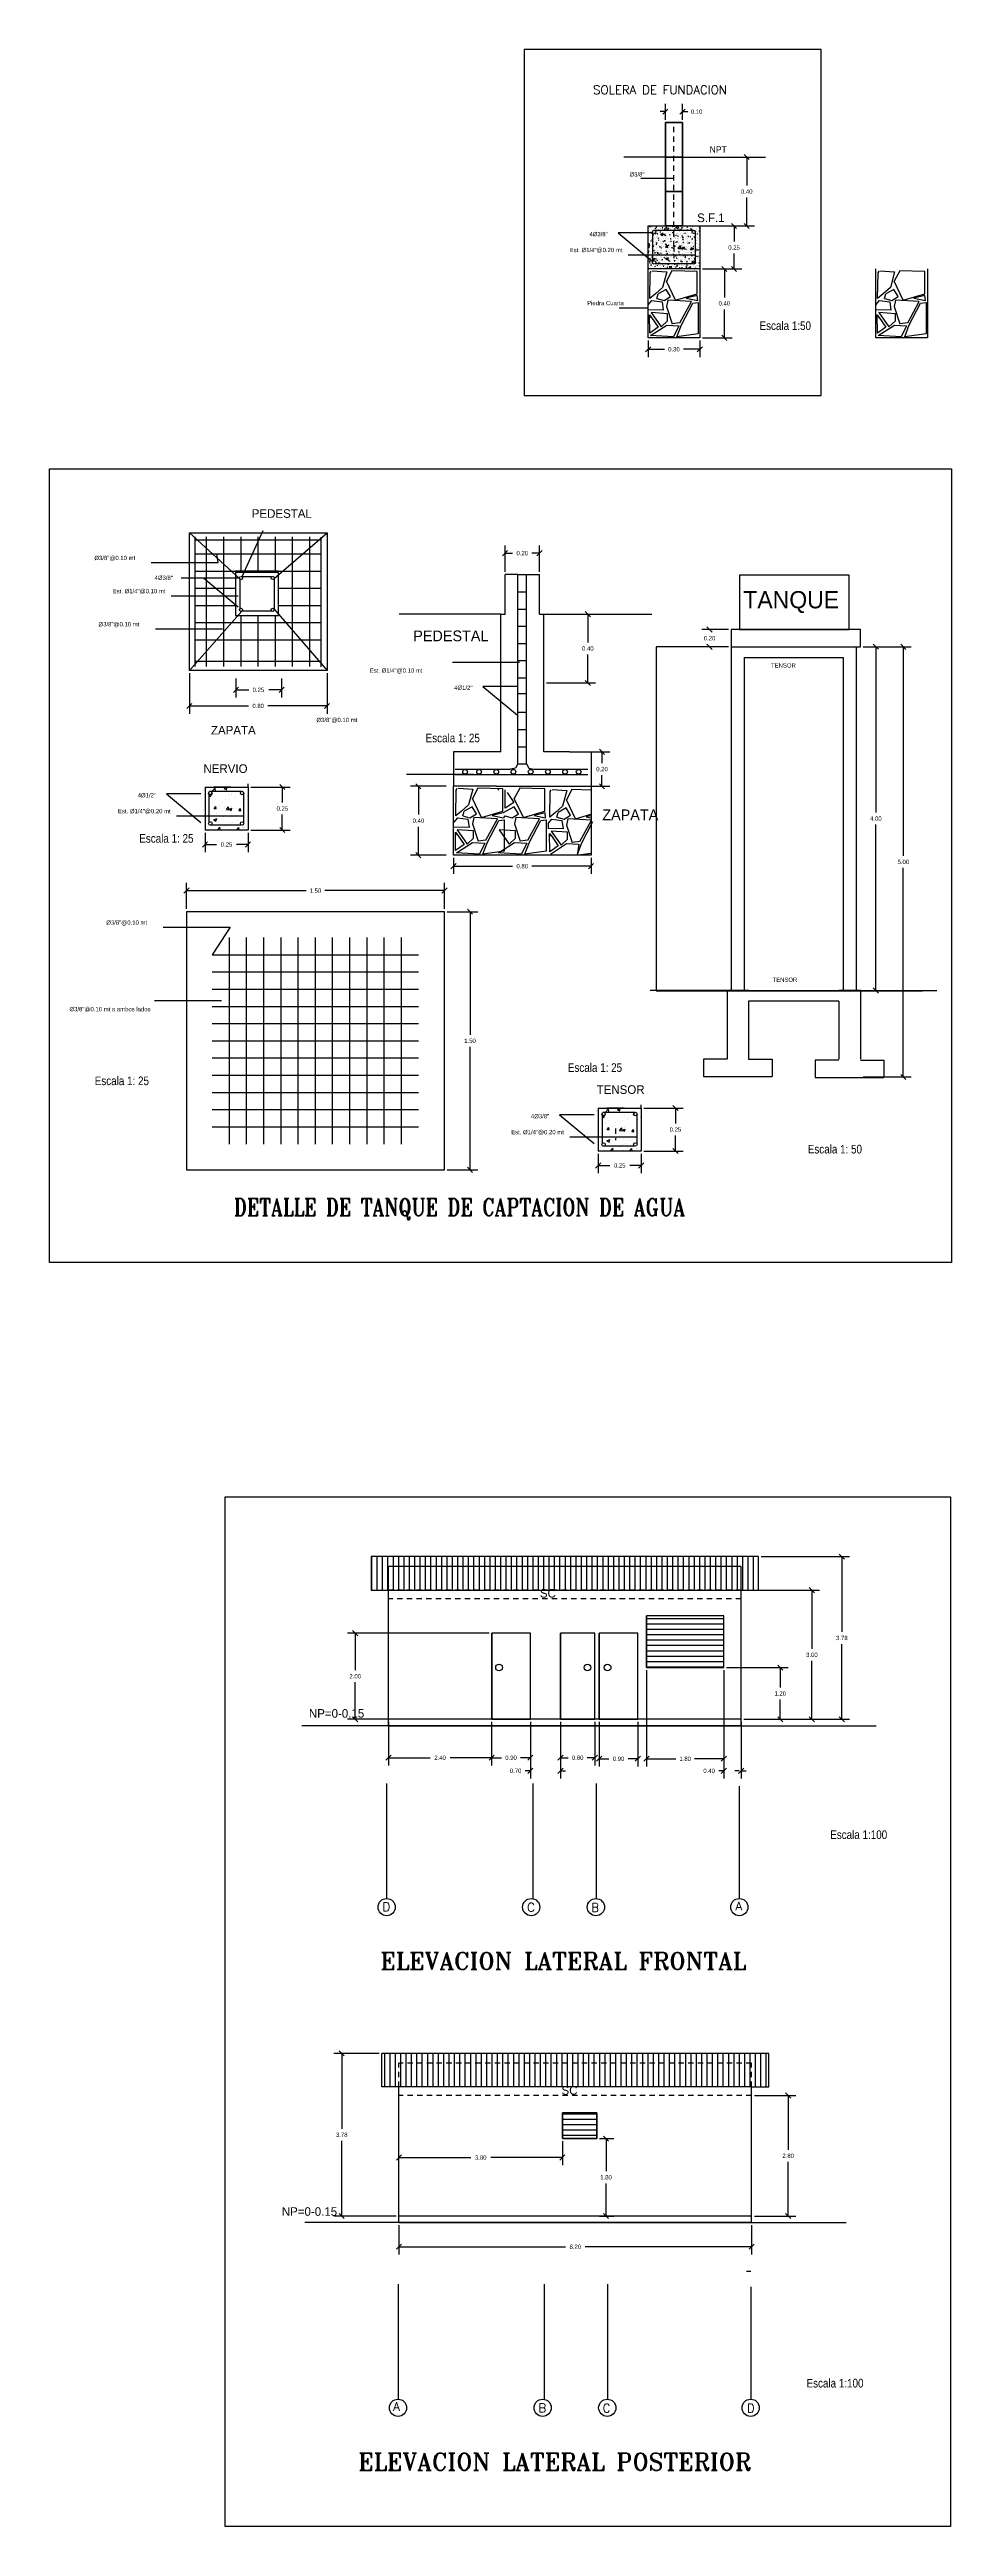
# Model space of a CAD drawing. Extents: x -52 to 126, y -84 to 6.
# Drawn here: x -28.2 to -7.2, y -63.6 to -6 of the extents above; entities that cross this region are included whole.
import ezdxf
from ezdxf.enums import TextEntityAlignment as Align

# ---------------------------------------------------------------- set-up
doc = ezdxf.new("R2010")
doc.units = 0
doc.header["$MEASUREMENT"] = 0
doc.linetypes.add('HIDDEN2', pattern=[0.1875, 0.125, -0.0625])
doc.layers.get('0').update_dxf_attribs({"linetype": 'CONTINUOUS'})
doc.layers.get('DEFPOINTS').update_dxf_attribs({"linetype": 'CONTINUOUS'})
for name, color, linetype in [('DIMENSIONES', 2, 'CONTINUOUS'), ('FIBROLIT', 8, 'CONTINUOUS'), ('FLECHAS', 8, 'CONTINUOUS'), ('LADRILLO', 8, 'CONTINUOUS'), ('MARCO', 1, 'CONTINUOUS'), ('PAREDES', 7, 'CONTINUOUS'), ('PIEDRAS', 8, 'CONTINUOUS'), ('PUERTAS', 6, 'CONTINUOUS'), ('REFUERZO', 3, 'CONTINUOUS'), ('SANITARIOS', 4, 'CONTINUOUS'), ('TECHO', 5, 'CONTINUOUS'), ('TERRENO', 3, 'CONTINUOUS'), ('TEXTOS', 3, 'CONTINUOUS'), ('VENTANAS', 8, 'CONTINUOUS')]:
    doc.layers.add(name, color=color, linetype=linetype)
doc.styles.add('CITYBLUEPRINT', font='CIBT____.PFB', dxfattribs={"height": 0.2})
doc.styles.add('ROMANS', font='romans', dxfattribs={"height": 0.2})
doc.styles.add('ROMANT', font='romant', dxfattribs={"width": 2, "height": 0.4})
doc.styles.add('STYLE1', font='ARIALN.TTF', dxfattribs={"height": 0.2})
doc.dimstyles.get("Standard").update_dxf_attribs({"dimtxt": 0.18, "dimasz": 0.18, "dimexe": 0.18, "dimexo": 0.0625, "dimgap": 0.09, "dimtad": 0, "dimtih": 1, "dimtoh": 1, "dimzin": 0, "dimtxsty": 'CITYBLUEPRINT', "dimcen": 0.09, "dimazin": 3, "dimtfac": 1, "dimtofl": 0, "dimtmove": 0, "dimatfit": 3, "dimtolj": 1, "dimtzin": 0})

msp = doc.modelspace()

# ---------------------------------------------------------------- texts
at = {"layer": 'DIMENSIONES', "style": 'STYLE1'}
for s, p in [('Escala 1:50', (-11.666, -12.552)), ('Escala 1: 25', (-19.43, -22.135)), ('Escala 1: 25', (-26.089, -24.469)), ('Escala 1: 25', (-27.125, -30.104)), ('Escala 1: 25', (-16.123, -29.796)), ('Escala 1: 50', (-10.544, -31.692)), ('Escala 1:100', (-10.022, -47.626)), ('Escala 1:100', (-10.573, -60.375))]:
    msp.add_text(s, height=0.2, dxfattribs=at).set_placement(p)
at = {"layer": 'MARCO', "style": 'ROMANS'}
for s, p in [('D', (-20.433, -49.304)), ('C', (-17.07, -49.313)), ('B', (-15.58, -49.319)), ('A', (-12.222, -49.283)), ('A', (-20.186, -60.918)), ('B', (-16.806, -60.951)), ('C', (-15.316, -60.957)), ('D', (-11.958, -60.955))]:
    msp.add_text(s, height=0.2, dxfattribs=at).set_placement(p)
at = {"layer": 'TERRENO', "style": 'CITYBLUEPRINT'}
msp.add_text('TANQUE', height=0.4, dxfattribs=at).set_placement((-12.044, -19.021))
at = {"layer": 'TEXTOS'}
for s, height, style, p in [('SOLERA DE FUNDACION', 0.2, 'ROMANT', (-15.536, -7.071)), ('NPT', 0.15, 'CITYBLUEPRINT', (-12.827, -8.432)), ('S.F.1', 0.2, 'CITYBLUEPRINT', (-13.117, -10.044)), ('PEDESTAL', 0.2, 'CITYBLUEPRINT', (-23.473, -16.918)), ('PEDESTAL', 0.25, 'CITYBLUEPRINT', (-19.717, -19.787)), ('ZAPATA', 0.2, 'CITYBLUEPRINT', (-24.422, -21.954)), ('NERVIO', 0.2, 'CITYBLUEPRINT', (-24.597, -22.847)), ('ZAPATA', 0.25, 'CITYBLUEPRINT', (-15.322, -23.946)), ('TENSOR', 0.2, 'CITYBLUEPRINT', (-15.454, -30.307)), ('SC', 0.2, 'CITYBLUEPRINT', (-16.774, -42.015)), ('NP=0-0.15', 0.2, 'CITYBLUEPRINT', (-22.145, -44.807)), ('ELEVACION LATERAL FRONTAL', 0.4, 'ROMANT', (-20.483, -50.663)), ('SC', 0.2, 'CITYBLUEPRINT', (-16.271, -53.569)), ('NP=0-0.15', 0.2, 'CITYBLUEPRINT', (-22.775, -56.385)), ('ELEVACION LATERAL POSTERIOR', 0.4, 'ROMANT', (-20.998, -62.301))]:
    msp.add_text(s, height=height, dxfattribs=dict(at, style=style)).set_placement(p)
for s, p in [('%%c3/8"', (-14.689, -8.984)), ('4%%c3/8"', (-15.621, -10.373)), ('Est. %%c1/4"@0.20 mt', (-16.08, -10.743)), ('Piedra Cuarta', (-15.675, -11.976)), (' %%c3/8"@0.10 mt', (-27.172, -17.901)), ('4%%c3/8"', (-25.733, -18.362)), ('Est. %%c1/4"@0.10 mt', (-26.706, -18.671)), (' %%c3/8"@0.10 mt', (-27.075, -19.441)), ('Est. %%c1/4"@0.10 mt', (-20.729, -20.518)), ('TENSOR', (-11.399, -20.398)), ('4%%c1/2"', (-18.766, -20.917)), (' %%c3/8"@0.10 mt', (-22.008, -21.666)), ('4%%c1/2"', (-26.125, -23.416)), ('Est. %%c1/4"@0.20 mt', (-26.584, -23.785)), (' %%c3/8"@0.10 mt', (-26.895, -26.375)), ('TENSOR', (-11.364, -27.704)), (' %%c3/8"@0.10 mt a ambos lados', (-27.751, -28.388)), ('4%%c3/8"', (-16.982, -30.876)), ('Est. %%c1/4"@0.20 mt', (-17.441, -31.246))]:
    msp.add_text(s, height=0.1, dxfattribs=at).set_placement(p)
at = {"layer": 'TEXTOS', "style": 'ROMANT', "width": 0.8}
msp.add_text('DETALLE DE TANQUE DE CAPTACION DE AGUA', height=0.4, dxfattribs=at).set_placement((-23.888, -33.14))

# ---------------------------------------------------------------- blocks, each defined once
blk = doc.blocks.new('*D62')
at = {"color": 0, "linetype": 'BYBLOCK'}
for p, q in [((-14.316, -13.061), (-14.196, -12.941)), ((-14.256, -12.795), (-14.256, -13.181)), ((-14.256, -13.001), (-13.879, -13.001)), ((-13.056, -13.001), (-13.432, -13.001)), ((-13.116, -13.061), (-12.996, -12.941)), ((-13.056, -12.795), (-13.056, -13.181))]:
    blk.add_line(p, q, dxfattribs=at)
at = {"layer": 'DEFPOINTS', "color": 0, "linetype": 'BYBLOCK'}
for p in [(-14.256, -12.733), (-13.056, -12.733), (-13.056, -13.001)]:
    blk.add_point(p, dxfattribs=at)
at = {"color": 0, "linetype": 'BYBLOCK'}
blk.add_text('0.30', height=0.1, dxfattribs=at).set_placement((-13.656, -13.001), align=Align.MIDDLE_CENTER)
blk = doc.blocks.new('*D58')
at = {"color": 0, "linetype": 'BYBLOCK'}
for p, q in [((-13.856, -7.477), (-13.976, -7.477)), ((-13.916, -7.537), (-13.796, -7.417)), ((-13.856, -7.67), (-13.856, -7.297)), ((-13.516, -7.537), (-13.396, -7.417)), ((-13.456, -7.67), (-13.456, -7.297)), ((-13.456, -7.477), (-13.336, -7.477))]:
    blk.add_line(p, q, dxfattribs=at)
at = {"layer": 'DEFPOINTS', "color": 0, "linetype": 'BYBLOCK'}
for p in [(-13.456, -7.477), (-13.856, -7.733), (-13.456, -7.733)]:
    blk.add_point(p, dxfattribs=at)
at = {"color": 0, "linetype": 'BYBLOCK'}
blk.add_text('0.10', height=0.1, dxfattribs=at).set_placement((-13.129, -7.477), align=Align.MIDDLE_CENTER)
blk = doc.blocks.new('*D59')
at = {"color": 0, "linetype": 'BYBLOCK'}
for p, q in [((-13.393, -8.533), (-11.784, -8.533)), ((-11.904, -8.593), (-12.024, -8.473)), ((-11.964, -8.533), (-11.964, -9.193)), ((-11.964, -10.133), (-11.964, -9.473)), ((-13.393, -10.133), (-11.784, -10.133)), ((-11.904, -10.193), (-12.024, -10.073))]:
    blk.add_line(p, q, dxfattribs=at)
at = {"layer": 'DEFPOINTS', "color": 0, "linetype": 'BYBLOCK'}
for p in [(-13.456, -8.533), (-11.964, -8.533), (-13.456, -10.133)]:
    blk.add_point(p, dxfattribs=at)
at = {"color": 0, "linetype": 'BYBLOCK'}
blk.add_text('0.40', height=0.1, dxfattribs=at).set_placement((-11.964, -9.333), align=Align.MIDDLE_CENTER)
blk = doc.blocks.new('*D61')
at = {"color": 0, "linetype": 'BYBLOCK'}
for p, q in [((-12.993, -10.133), (-12.079, -10.133)), ((-12.199, -10.193), (-12.319, -10.073)), ((-12.259, -10.133), (-12.259, -10.493)), ((-12.259, -11.133), (-12.259, -10.773)), ((-12.993, -11.133), (-12.079, -11.133)), ((-12.199, -11.193), (-12.319, -11.073))]:
    blk.add_line(p, q, dxfattribs=at)
at = {"layer": 'DEFPOINTS', "color": 0, "linetype": 'BYBLOCK'}
for p in [(-13.056, -10.133), (-13.056, -11.133), (-12.259, -11.133)]:
    blk.add_point(p, dxfattribs=at)
at = {"color": 0, "linetype": 'BYBLOCK'}
blk.add_text('0.25', height=0.1, dxfattribs=at).set_placement((-12.259, -10.633), align=Align.MIDDLE_CENTER)
blk = doc.blocks.new('*D60')
at = {"color": 0, "linetype": 'BYBLOCK'}
for p, q in [((-12.993, -11.133), (-12.304, -11.133)), ((-12.424, -11.193), (-12.544, -11.073)), ((-12.484, -11.133), (-12.484, -11.793)), ((-12.484, -12.733), (-12.484, -12.073)), ((-12.993, -12.733), (-12.304, -12.733)), ((-12.424, -12.793), (-12.544, -12.673))]:
    blk.add_line(p, q, dxfattribs=at)
at = {"layer": 'DEFPOINTS', "color": 0, "linetype": 'BYBLOCK'}
for p in [(-13.056, -11.133), (-13.056, -12.733), (-12.484, -12.733)]:
    blk.add_point(p, dxfattribs=at)
at = {"color": 0, "linetype": 'BYBLOCK'}
blk.add_text('0.40', height=0.1, dxfattribs=at).set_placement((-12.484, -11.933), align=Align.MIDDLE_CENTER)
blk = doc.blocks.new('*X63')
at = {"color": 0}
for p, q in [((-14.145, -10.207), (-14.145, -10.207)), ((-14.098, -10.22), (-14.098, -10.22)), ((-13.968, -10.295), (-13.968, -10.295)), ((-13.64, -10.143), (-13.64, -10.143)), ((-13.61, -10.167), (-13.54, -10.14)), ((-13.61, -10.167), (-13.56, -10.2)), ((-13.56, -10.2), (-13.54, -10.14)), ((-13.434, -10.318), (-13.434, -10.318)), ((-14.256, -10.566), (-14.229, -10.534)), ((-14.256, -10.594), (-14.217, -10.597)), ((-14.217, -10.597), (-14.229, -10.534)), ((-14.17, -10.873), (-14.17, -10.873)), ((-14.162, -10.806), (-14.162, -10.806)), ((-14.158, -10.54), (-14.158, -10.54)), ((-14.14, -10.856), (-14.14, -10.856)), ((-14.128, -10.495), (-14.128, -10.495)), ((-13.877, -10.462), (-13.877, -10.462)), ((-13.853, -10.892), (-13.783, -10.865)), ((-13.853, -10.892), (-13.803, -10.925)), ((-13.803, -10.925), (-13.783, -10.865)), ((-13.762, -10.806), (-13.762, -10.806)), ((-13.716, -10.57), (-13.716, -10.57)), ((-13.665, -10.809), (-13.665, -10.809)), ((-13.652, -10.476), (-13.652, -10.476)), ((-13.629, -10.829), (-13.629, -10.829)), ((-13.56, -10.655), (-13.512, -10.597)), ((-13.56, -10.655), (-13.5, -10.66)), ((-13.5, -10.66), (-13.512, -10.597)), ((-13.499, -10.412), (-13.499, -10.412)), ((-13.145, -10.734), (-13.145, -10.734)), ((-13.133, -10.401), (-13.133, -10.401)), ((-13.132, -10.47), (-13.132, -10.47)), ((-13.13, -10.723), (-13.13, -10.723)), ((-13.095, -10.851), (-13.095, -10.851)), ((-13.952, -10.941), (-13.952, -10.941)), ((-13.418, -10.963), (-13.418, -10.963)), ((-13.393, -11.117), (-13.393, -11.117)), ((-13.326, -11.133), (-13.273, -11.077)), ((-13.266, -11.133), (-13.273, -11.077)), ((-13.174, -11.066), (-13.174, -11.066)), ((-13.157, -11.067), (-13.157, -11.067)), ((-13.143, -11.085), (-13.143, -11.085))]:
    blk.add_line(p, q, dxfattribs=at)
blk = doc.blocks.new('*X64')
at = {"color": 0}
for p, q in [((-14.246, -10.155), (-14.246, -10.155)), ((-14.171, -10.213), (-14.171, -10.213)), ((-14.095, -10.186), (-14.095, -10.186)), ((-13.966, -10.326), (-13.91, -10.304)), ((-13.966, -10.326), (-13.926, -10.352)), ((-13.926, -10.293), (-13.926, -10.293)), ((-13.926, -10.352), (-13.91, -10.304)), ((-13.883, -10.22), (-13.821, -10.156)), ((-13.883, -10.22), (-13.812, -10.232)), ((-13.868, -10.173), (-13.868, -10.173)), ((-13.812, -10.231), (-13.821, -10.156)), ((-13.668, -10.204), (-13.668, -10.204)), ((-13.499, -10.311), (-13.499, -10.311)), ((-13.441, -10.314), (-13.441, -10.314)), ((-13.341, -10.347), (-13.341, -10.347)), ((-13.241, -10.222), (-13.241, -10.222)), ((-13.072, -10.329), (-13.072, -10.329)), ((-13.07, -10.355), (-13.07, -10.355)), ((-14.254, -10.592), (-14.254, -10.592)), ((-14.16, -10.906), (-14.104, -10.884)), ((-14.16, -10.906), (-14.121, -10.933)), ((-14.121, -10.933), (-14.104, -10.884)), ((-14.082, -10.682), (-14.082, -10.682)), ((-14.079, -10.488), (-14.079, -10.488)), ((-13.865, -10.897), (-13.865, -10.897)), ((-13.855, -10.631), (-13.855, -10.631)), ((-13.847, -10.629), (-13.808, -10.583)), ((-13.847, -10.629), (-13.799, -10.634)), ((-13.845, -10.365), (-13.845, -10.365)), ((-13.827, -10.61), (-13.827, -10.61)), ((-13.799, -10.634), (-13.808, -10.583)), ((-13.807, -10.427), (-13.807, -10.427)), ((-13.784, -10.737), (-13.784, -10.737)), ((-13.615, -10.602), (-13.615, -10.602)), ((-13.584, -10.711), (-13.584, -10.711)), ((-13.573, -10.422), (-13.573, -10.422)), ((-13.488, -10.648), (-13.432, -10.626)), ((-13.488, -10.648), (-13.448, -10.675)), ((-13.46, -10.846), (-13.46, -10.846)), ((-13.451, -10.58), (-13.451, -10.58)), ((-13.448, -10.675), (-13.432, -10.626)), ((-13.4, -10.628), (-13.4, -10.628)), ((-13.373, -10.395), (-13.373, -10.395)), ((-13.31, -10.882), (-13.31, -10.882)), ((-13.281, -10.671), (-13.281, -10.671)), ((-13.273, -10.68), (-13.234, -10.634)), ((-13.273, -10.68), (-13.225, -10.684)), ((-13.225, -10.684), (-13.234, -10.634)), ((-13.149, -10.522), (-13.149, -10.522)), ((-14.243, -11.042), (-14.243, -11.042)), ((-14.241, -11.109), (-14.241, -11.109)), ((-13.994, -11.053), (-13.994, -11.053)), ((-13.983, -11.019), (-13.983, -11.019)), ((-13.814, -11.127), (-13.814, -11.127)), ((-13.794, -11.026), (-13.794, -11.026)), ((-13.777, -10.962), (-13.777, -10.962)), ((-13.777, -11.132), (-13.715, -11.067)), ((-13.777, -11.132), (-13.773, -11.133)), ((-13.707, -11.133), (-13.715, -11.067)), ((-13.556, -11.037), (-13.556, -11.037)), ((-13.491, -10.986), (-13.491, -10.986)), ((-13.47, -11.113), (-13.47, -11.113)), ((-13.129, -11.055), (-13.129, -11.055))]:
    blk.add_line(p, q, dxfattribs=at)
blk = doc.blocks.new('*X93')
at = {"color": 0}
for p, q in [((-14.256, -10.251), (-14.25, -10.249)), ((-14.256, -10.261), (-14.255, -10.261)), ((-14.255, -10.261), (-14.25, -10.249)), ((-14.253, -10.354), (-14.253, -10.354)), ((-14.25, -10.288), (-14.25, -10.288)), ((-14.248, -10.221), (-14.248, -10.221)), ((-14.246, -10.154), (-14.246, -10.154)), ((-14.239, -10.199), (-14.239, -10.199)), ((-14.224, -10.291), (-14.224, -10.291)), ((-14.221, -10.219), (-14.221, -10.219)), ((-14.217, -10.153), (-14.207, -10.142)), ((-14.217, -10.153), (-14.205, -10.154)), ((-14.215, -10.278), (-14.215, -10.278)), ((-14.205, -10.154), (-14.207, -10.142)), ((-14.201, -10.36), (-14.201, -10.36)), ((-14.196, -10.274), (-14.196, -10.274)), ((-14.189, -10.303), (-14.179, -10.292)), ((-14.189, -10.303), (-14.177, -10.304)), ((-14.188, -10.154), (-14.188, -10.154)), ((-14.177, -10.304), (-14.179, -10.292)), ((-14.175, -10.177), (-14.175, -10.177)), ((-14.171, -10.213), (-14.171, -10.213)), ((-14.169, -10.14), (-14.169, -10.14)), ((-14.15, -10.34), (-14.15, -10.34)), ((-14.148, -10.274), (-14.148, -10.274)), ((-14.148, -10.281), (-14.148, -10.281)), ((-14.148, -10.317), (-14.148, -10.317)), ((-14.145, -10.207), (-14.145, -10.207)), ((-14.145, -10.335), (-14.131, -10.33)), ((-14.145, -10.335), (-14.135, -10.342)), ((-14.143, -10.14), (-14.143, -10.14)), ((-14.135, -10.342), (-14.131, -10.33)), ((-14.133, -10.204), (-14.133, -10.204)), ((-14.119, -10.134), (-14.119, -10.134)), ((-14.108, -10.283), (-14.108, -10.283)), ((-14.097, -10.307), (-14.081, -10.291)), ((-14.097, -10.307), (-14.079, -10.31)), ((-14.096, -10.19), (-14.082, -10.185)), ((-14.096, -10.19), (-14.087, -10.197)), ((-14.095, -10.203), (-14.095, -10.203)), ((-14.087, -10.197), (-14.082, -10.185)), ((-14.079, -10.31), (-14.081, -10.291)), ((-14.079, -10.254), (-14.079, -10.254)), ((-14.074, -10.344), (-14.074, -10.344)), ((-14.073, -10.166), (-14.064, -10.154)), ((-14.073, -10.166), (-14.061, -10.167)), ((-14.071, -10.134), (-14.071, -10.134)), ((-14.068, -10.181), (-14.068, -10.181)), ((-14.061, -10.167), (-14.064, -10.154)), ((-14.049, -10.327), (-14.049, -10.327)), ((-14.047, -10.261), (-14.047, -10.261)), ((-14.046, -10.316), (-14.036, -10.305)), ((-14.046, -10.316), (-14.034, -10.317)), ((-14.044, -10.194), (-14.044, -10.194)), ((-14.034, -10.317), (-14.036, -10.304)), ((-14.031, -10.297), (-14.031, -10.297)), ((-14.026, -10.208), (-14.026, -10.208)), ((-14.024, -10.337), (-14.024, -10.337)), ((-14.022, -10.265), (-14.022, -10.265)), ((-14.001, -10.287), (-14.001, -10.287)), ((-13.977, -10.271), (-13.963, -10.265)), ((-13.977, -10.271), (-13.967, -10.277)), ((-13.972, -10.258), (-13.972, -10.258)), ((-13.969, -10.186), (-13.969, -10.186)), ((-13.967, -10.277), (-13.963, -10.265)), ((-13.963, -10.234), (-13.963, -10.234)), ((-13.961, -10.186), (-13.961, -10.186)), ((-13.949, -10.327), (-13.949, -10.327)), ((-13.945, -10.312), (-13.945, -10.312)), ((-13.943, -10.246), (-13.943, -10.246)), ((-13.94, -10.179), (-13.94, -10.179)), ((-13.93, -10.178), (-13.92, -10.167)), ((-13.93, -10.178), (-13.918, -10.179)), ((-13.918, -10.179), (-13.92, -10.167)), ((-13.919, -10.179), (-13.919, -10.179)), ((-13.919, -10.213), (-13.919, -10.213)), ((-13.915, -10.277), (-13.915, -10.277)), ((-13.902, -10.329), (-13.892, -10.317)), ((-13.902, -10.329), (-13.89, -10.33)), ((-13.896, -10.248), (-13.896, -10.248)), ((-13.894, -10.292), (-13.894, -10.292)), ((-13.89, -10.33), (-13.892, -10.317)), ((-13.883, -10.34), (-13.868, -10.324)), ((-13.883, -10.34), (-13.866, -10.343)), ((-13.866, -10.343), (-13.868, -10.324)), ((-13.858, -10.351), (-13.844, -10.346)), ((-13.858, -10.351), (-13.848, -10.358)), ((-13.855, -10.19), (-13.855, -10.19)), ((-13.848, -10.358), (-13.844, -10.346)), ((-13.846, -10.213), (-13.846, -10.213)), ((-13.843, -10.169), (-13.843, -10.169)), ((-13.843, -10.298), (-13.843, -10.298)), ((-13.84, -10.232), (-13.84, -10.232)), ((-13.838, -10.165), (-13.838, -10.165)), ((-13.838, -10.347), (-13.838, -10.347)), ((-13.822, -10.31), (-13.822, -10.31)), ((-13.812, -10.217), (-13.812, -10.217)), ((-13.809, -10.206), (-13.795, -10.201)), ((-13.809, -10.206), (-13.799, -10.213)), ((-13.799, -10.213), (-13.795, -10.201)), ((-13.798, -10.257), (-13.798, -10.257)), ((-13.788, -10.296), (-13.788, -10.296)), ((-13.786, -10.191), (-13.777, -10.179)), ((-13.786, -10.191), (-13.774, -10.192)), ((-13.774, -10.192), (-13.777, -10.179)), ((-13.772, -10.304), (-13.772, -10.304)), ((-13.77, -10.232), (-13.77, -10.232)), ((-13.759, -10.341), (-13.749, -10.33)), ((-13.759, -10.341), (-13.747, -10.342)), ((-13.747, -10.342), (-13.749, -10.33)), ((-13.748, -10.195), (-13.748, -10.195)), ((-13.744, -10.352), (-13.744, -10.352)), ((-13.742, -10.285), (-13.742, -10.285)), ((-13.739, -10.219), (-13.739, -10.219)), ((-13.737, -10.152), (-13.737, -10.152)), ((-13.729, -10.193), (-13.729, -10.193)), ((-13.722, -10.327), (-13.722, -10.327)), ((-13.72, -10.225), (-13.72, -10.225)), ((-13.717, -10.153), (-13.717, -10.153)), ((-13.706, -10.222), (-13.706, -10.222)), ((-13.696, -10.146), (-13.684, -10.133)), ((-13.696, -10.146), (-13.679, -10.148)), ((-13.696, -10.294), (-13.696, -10.294)), ((-13.69, -10.287), (-13.676, -10.281)), ((-13.69, -10.287), (-13.68, -10.293)), ((-13.682, -10.237), (-13.682, -10.237)), ((-13.681, -10.301), (-13.681, -10.301)), ((-13.679, -10.148), (-13.68, -10.133)), ((-13.68, -10.293), (-13.676, -10.281)), ((-13.67, -10.374), (-13.654, -10.357)), ((-13.667, -10.146), (-13.667, -10.146)), ((-13.652, -10.376), (-13.654, -10.357)), ((-13.644, -10.215), (-13.644, -10.215)), ((-13.643, -10.203), (-13.633, -10.192)), ((-13.643, -10.203), (-13.631, -10.204)), ((-13.641, -10.142), (-13.627, -10.136)), ((-13.641, -10.142), (-13.631, -10.148)), ((-13.641, -10.199), (-13.641, -10.199)), ((-13.64, -10.337), (-13.64, -10.337)), ((-13.638, -10.27), (-13.638, -10.27)), ((-13.635, -10.204), (-13.635, -10.204)), ((-13.633, -10.137), (-13.633, -10.137)), ((-13.631, -10.204), (-13.633, -10.192)), ((-13.631, -10.148), (-13.627, -10.136)), ((-13.623, -10.356), (-13.623, -10.356)), ((-13.615, -10.354), (-13.606, -10.342)), ((-13.615, -10.354), (-13.603, -10.355)), ((-13.613, -10.173), (-13.613, -10.173)), ((-13.603, -10.355), (-13.606, -10.342)), ((-13.605, -10.307), (-13.605, -10.307)), ((-13.599, -10.226), (-13.599, -10.226)), ((-13.591, -10.136), (-13.591, -10.136)), ((-13.574, -10.305), (-13.574, -10.305)), ((-13.573, -10.35), (-13.573, -10.35)), ((-13.57, -10.277), (-13.57, -10.277)), ((-13.57, -10.367), (-13.556, -10.362)), ((-13.565, -10.217), (-13.565, -10.217)), ((-13.56, -10.374), (-13.556, -10.362)), ((-13.537, -10.323), (-13.537, -10.323)), ((-13.535, -10.256), (-13.535, -10.256)), ((-13.534, -10.204), (-13.534, -10.204)), ((-13.533, -10.19), (-13.533, -10.19)), ((-13.522, -10.222), (-13.508, -10.217)), ((-13.522, -10.222), (-13.512, -10.229)), ((-13.52, -10.271), (-13.52, -10.271)), ((-13.518, -10.198), (-13.518, -10.198)), ((-13.512, -10.229), (-13.508, -10.217)), ((-13.5, -10.216), (-13.49, -10.204)), ((-13.5, -10.216), (-13.488, -10.217)), ((-13.497, -10.34), (-13.497, -10.34)), ((-13.496, -10.153), (-13.496, -10.153)), ((-13.492, -10.231), (-13.492, -10.231)), ((-13.488, -10.217), (-13.49, -10.204)), ((-13.488, -10.287), (-13.488, -10.287)), ((-13.483, -10.179), (-13.467, -10.163)), ((-13.483, -10.179), (-13.465, -10.182)), ((-13.472, -10.366), (-13.462, -10.355)), ((-13.465, -10.181), (-13.467, -10.163)), ((-13.467, -10.192), (-13.467, -10.192)), ((-13.467, -10.31), (-13.467, -10.31)), ((-13.46, -10.367), (-13.462, -10.355)), ((-13.448, -10.197), (-13.448, -10.197)), ((-13.444, -10.261), (-13.444, -10.261)), ((-13.436, -10.31), (-13.436, -10.31)), ((-13.434, -10.244), (-13.434, -10.244)), ((-13.432, -10.177), (-13.432, -10.177)), ((-13.427, -10.208), (-13.427, -10.208)), ((-13.402, -10.303), (-13.388, -10.297)), ((-13.402, -10.303), (-13.392, -10.309)), ((-13.392, -10.182), (-13.392, -10.182)), ((-13.392, -10.309), (-13.388, -10.297)), ((-13.385, -10.235), (-13.385, -10.235)), ((-13.38, -10.133), (-13.38, -10.133)), ((-13.372, -10.267), (-13.372, -10.267)), ((-13.371, -10.323), (-13.371, -10.323)), ((-13.36, -10.314), (-13.36, -10.314)), ((-13.356, -10.228), (-13.346, -10.217)), ((-13.356, -10.228), (-13.344, -10.229)), ((-13.354, -10.158), (-13.34, -10.152)), ((-13.354, -10.158), (-13.344, -10.164)), ((-13.344, -10.229), (-13.346, -10.217)), ((-13.344, -10.164), (-13.34, -10.152)), ((-13.335, -10.362), (-13.335, -10.362)), ((-13.333, -10.295), (-13.333, -10.295)), ((-13.332, -10.177), (-13.332, -10.177)), ((-13.33, -10.229), (-13.33, -10.229)), ((-13.328, -10.162), (-13.328, -10.162)), ((-13.321, -10.213), (-13.321, -10.213)), ((-13.321, -10.316), (-13.321, -10.316)), ((-13.318, -10.244), (-13.318, -10.244)), ((-13.279, -10.24), (-13.279, -10.24)), ((-13.27, -10.212), (-13.254, -10.196)), ((-13.27, -10.212), (-13.252, -10.215)), ((-13.268, -10.238), (-13.268, -10.238)), ((-13.265, -10.165), (-13.265, -10.165)), ((-13.255, -10.247), (-13.255, -10.247)), ((-13.252, -10.215), (-13.254, -10.196)), ((-13.254, -10.319), (-13.254, -10.319)), ((-13.245, -10.306), (-13.245, -10.306)), ((-13.234, -10.238), (-13.22, -10.233)), ((-13.234, -10.238), (-13.224, -10.245)), ((-13.232, -10.348), (-13.232, -10.348)), ((-13.23, -10.281), (-13.23, -10.281)), ((-13.227, -10.215), (-13.227, -10.215)), ((-13.225, -10.148), (-13.225, -10.148)), ((-13.224, -10.245), (-13.22, -10.233)), ((-13.215, -10.157), (-13.215, -10.157)), ((-13.215, -10.159), (-13.215, -10.159)), ((-13.214, -10.217), (-13.214, -10.217)), ((-13.213, -10.241), (-13.203, -10.229)), ((-13.213, -10.241), (-13.201, -10.242)), ((-13.201, -10.242), (-13.203, -10.229)), ((-13.192, -10.228), (-13.192, -10.228)), ((-13.172, -10.244), (-13.172, -10.244)), ((-13.147, -10.324), (-13.147, -10.324)), ((-13.147, -10.347), (-13.147, -10.347)), ((-13.14, -10.149), (-13.14, -10.149)), ((-13.139, -10.227), (-13.139, -10.227)), ((-13.131, -10.335), (-13.131, -10.335)), ((-13.129, -10.268), (-13.129, -10.268)), ((-13.126, -10.202), (-13.126, -10.202)), ((-13.124, -10.135), (-13.124, -10.135)), ((-13.121, -10.362), (-13.121, -10.362)), ((-13.118, -10.29), (-13.118, -10.29)), ((-13.115, -10.319), (-13.101, -10.313)), ((-13.115, -10.319), (-13.105, -10.325)), ((-13.107, -10.222), (-13.107, -10.222)), ((-13.105, -10.325), (-13.101, -10.313)), ((-13.098, -10.137), (-13.098, -10.137)), ((-13.069, -10.253), (-13.06, -10.242)), ((-13.069, -10.253), (-13.057, -10.254)), ((-13.068, -10.283), (-13.068, -10.283)), ((-13.066, -10.174), (-13.056, -10.17)), ((-13.066, -10.174), (-13.056, -10.18)), ((-13.066, -10.211), (-13.066, -10.211)), ((-13.065, -10.249), (-13.065, -10.249)), ((-13.057, -10.254), (-13.06, -10.242)), ((-13.056, -10.18), (-13.056, -10.179)), ((-13.056, -10.245), (-13.056, -10.245)), ((-13.056, -10.245), (-13.056, -10.245)), ((-14.256, -10.728), (-14.242, -10.714)), ((-14.256, -10.73), (-14.239, -10.733)), ((-14.255, -10.421), (-14.255, -10.421)), ((-14.254, -10.381), (-14.254, -10.381)), ((-14.253, -10.439), (-14.253, -10.439)), ((-14.249, -10.742), (-14.24, -10.731)), ((-14.249, -10.742), (-14.237, -10.743)), ((-14.242, -10.625), (-14.228, -10.62)), ((-14.242, -10.625), (-14.232, -10.632)), ((-14.239, -10.733), (-14.242, -10.714)), ((-14.237, -10.743), (-14.24, -10.731)), ((-14.237, -10.899), (-14.237, -10.899)), ((-14.235, -10.653), (-14.235, -10.653)), ((-14.232, -10.58), (-14.232, -10.58)), ((-14.232, -10.632), (-14.228, -10.62)), ((-14.226, -10.589), (-14.226, -10.589)), ((-14.221, -10.893), (-14.212, -10.881)), ((-14.221, -10.893), (-14.21, -10.894)), ((-14.212, -10.722), (-14.212, -10.722)), ((-14.21, -10.894), (-14.212, -10.881)), ((-14.211, -10.407), (-14.211, -10.407)), ((-14.197, -10.527), (-14.197, -10.527)), ((-14.197, -10.78), (-14.197, -10.78)), ((-14.197, -10.797), (-14.197, -10.797)), ((-14.194, -10.48), (-14.18, -10.475)), ((-14.194, -10.48), (-14.184, -10.487)), ((-14.193, -10.935), (-14.193, -10.935)), ((-14.191, -10.863), (-14.191, -10.863)), ((-14.189, -10.661), (-14.189, -10.661)), ((-14.189, -10.914), (-14.189, -10.914)), ((-14.188, -10.407), (-14.188, -10.407)), ((-14.187, -10.487), (-14.187, -10.487)), ((-14.184, -10.487), (-14.18, -10.475)), ((-14.183, -10.616), (-14.183, -10.616)), ((-14.182, -10.574), (-14.182, -10.574)), ((-14.18, -10.501), (-14.18, -10.501)), ((-14.172, -10.851), (-14.158, -10.845)), ((-14.172, -10.851), (-14.162, -10.857)), ((-14.17, -10.873), (-14.17, -10.873)), ((-14.167, -10.806), (-14.167, -10.806)), ((-14.165, -10.74), (-14.165, -10.74)), ((-14.162, -10.673), (-14.162, -10.673)), ((-14.162, -10.857), (-14.158, -10.845)), ((-14.161, -10.454), (-14.152, -10.442)), ((-14.161, -10.454), (-14.149, -10.455)), ((-14.16, -10.606), (-14.16, -10.606)), ((-14.159, -10.643), (-14.159, -10.643)), ((-14.159, -10.695), (-14.159, -10.695)), ((-14.158, -10.54), (-14.158, -10.54)), ((-14.155, -10.473), (-14.155, -10.473)), ((-14.155, -10.824), (-14.155, -10.824)), ((-14.153, -10.407), (-14.153, -10.407)), ((-14.149, -10.455), (-14.152, -10.442)), ((-14.149, -10.571), (-14.149, -10.571)), ((-14.149, -10.824), (-14.149, -10.824)), ((-14.147, -10.385), (-14.147, -10.385)), ((-14.14, -10.856), (-14.14, -10.856)), ((-14.138, -10.784), (-14.138, -10.784)), ((-14.134, -10.604), (-14.124, -10.593)), ((-14.134, -10.604), (-14.122, -10.605)), ((-14.131, -10.904), (-14.131, -10.904)), ((-14.13, -10.495), (-14.13, -10.495)), ((-14.127, -10.423), (-14.127, -10.423)), ((-14.122, -10.605), (-14.124, -10.593)), ((-14.123, -10.706), (-14.109, -10.7)), ((-14.123, -10.706), (-14.113, -10.712)), ((-14.119, -10.593), (-14.119, -10.593)), ((-14.117, -10.925), (-14.117, -10.925)), ((-14.113, -10.712), (-14.109, -10.7)), ((-14.106, -10.564), (-14.106, -10.564)), ((-14.106, -10.755), (-14.096, -10.743)), ((-14.106, -10.755), (-14.094, -10.756)), ((-14.105, -10.412), (-14.105, -10.412)), ((-14.094, -10.756), (-14.096, -10.743)), ((-14.091, -10.802), (-14.091, -10.802)), ((-14.088, -10.777), (-14.088, -10.777)), ((-14.085, -10.705), (-14.085, -10.705)), ((-14.081, -10.76), (-14.081, -10.76)), ((-14.08, -10.491), (-14.08, -10.491)), ((-14.08, -10.507), (-14.08, -10.507)), ((-14.078, -10.905), (-14.068, -10.894)), ((-14.078, -10.905), (-14.066, -10.906)), ((-14.077, -10.416), (-14.077, -10.416)), ((-14.077, -10.62), (-14.077, -10.62)), ((-14.074, -10.561), (-14.06, -10.555)), ((-14.074, -10.561), (-14.064, -10.567)), ((-14.073, -10.894), (-14.073, -10.894)), ((-14.072, -10.387), (-14.072, -10.387)), ((-14.072, -10.641), (-14.072, -10.641)), ((-14.071, -10.927), (-14.071, -10.927)), ((-14.07, -10.535), (-14.055, -10.519)), ((-14.07, -10.535), (-14.053, -10.538)), ((-14.069, -10.86), (-14.069, -10.86)), ((-14.066, -10.906), (-14.068, -10.894)), ((-14.066, -10.793), (-14.066, -10.793)), ((-14.065, -10.846), (-14.065, -10.846)), ((-14.064, -10.567), (-14.06, -10.555)), ((-14.064, -10.727), (-14.064, -10.727)), ((-14.061, -10.66), (-14.061, -10.66)), ((-14.059, -10.594), (-14.059, -10.594)), ((-14.057, -10.527), (-14.057, -10.527)), ((-14.053, -10.538), (-14.055, -10.519)), ((-14.054, -10.461), (-14.054, -10.461)), ((-14.054, -10.485), (-14.054, -10.485)), ((-14.052, -10.394), (-14.052, -10.394)), ((-14.052, -10.7), (-14.052, -10.7)), ((-14.052, -10.931), (-14.038, -10.926)), ((-14.052, -10.931), (-14.042, -10.938)), ((-14.049, -10.829), (-14.049, -10.829)), ((-14.044, -10.763), (-14.028, -10.747)), ((-14.044, -10.763), (-14.026, -10.766)), ((-14.042, -10.938), (-14.038, -10.926)), ((-14.04, -10.39), (-14.04, -10.39)), ((-14.035, -10.698), (-14.035, -10.698)), ((-14.033, -10.626), (-14.033, -10.626)), ((-14.033, -10.804), (-14.033, -10.804)), ((-14.032, -10.551), (-14.032, -10.551)), ((-14.026, -10.766), (-14.028, -10.747)), ((-14.026, -10.416), (-14.012, -10.41)), ((-14.026, -10.416), (-14.016, -10.422)), ((-14.024, -10.908), (-14.024, -10.908)), ((-14.018, -10.466), (-14.008, -10.455)), ((-14.018, -10.466), (-14.006, -10.467)), ((-14.016, -10.422), (-14.012, -10.41)), ((-14.012, -10.598), (-14.012, -10.598)), ((-14.012, -10.767), (-14.012, -10.767)), ((-14.006, -10.467), (-14.008, -10.455)), ((-14.004, -10.786), (-13.99, -10.781)), ((-14.004, -10.786), (-13.994, -10.793)), ((-14.001, -10.406), (-14.001, -10.406)), ((-13.998, -10.416), (-13.998, -10.416)), ((-13.994, -10.793), (-13.99, -10.781)), ((-13.991, -10.908), (-13.991, -10.908)), ((-13.99, -10.617), (-13.98, -10.605)), ((-13.99, -10.617), (-13.978, -10.618)), ((-13.984, -10.806), (-13.984, -10.806)), ((-13.983, -10.619), (-13.983, -10.619)), ((-13.98, -10.547), (-13.98, -10.547)), ((-13.978, -10.618), (-13.98, -10.605)), ((-13.973, -10.496), (-13.973, -10.496)), ((-13.97, -10.625), (-13.97, -10.625)), ((-13.967, -10.912), (-13.967, -10.912)), ((-13.965, -10.845), (-13.965, -10.845)), ((-13.964, -10.74), (-13.964, -10.74)), ((-13.963, -10.487), (-13.963, -10.487)), ((-13.962, -10.767), (-13.953, -10.756)), ((-13.962, -10.767), (-13.95, -10.768)), ((-13.962, -10.778), (-13.962, -10.778)), ((-13.96, -10.712), (-13.96, -10.712)), ((-13.959, -10.688), (-13.959, -10.688)), ((-13.957, -10.645), (-13.957, -10.645)), ((-13.956, -10.621), (-13.956, -10.621)), ((-13.956, -10.874), (-13.956, -10.874)), ((-13.955, -10.367), (-13.955, -10.367)), ((-13.955, -10.579), (-13.955, -10.579)), ((-13.955, -10.641), (-13.941, -10.636)), ((-13.955, -10.641), (-13.945, -10.648)), ((-13.953, -10.512), (-13.953, -10.512)), ((-13.95, -10.768), (-13.953, -10.756)), ((-13.95, -10.446), (-13.95, -10.446)), ((-13.948, -10.379), (-13.948, -10.379)), ((-13.945, -10.648), (-13.941, -10.636)), ((-13.945, -10.704), (-13.945, -10.704)), ((-13.942, -10.833), (-13.942, -10.833)), ((-13.941, -10.902), (-13.941, -10.902)), ((-13.938, -10.829), (-13.938, -10.829)), ((-13.935, -10.918), (-13.925, -10.906)), ((-13.935, -10.918), (-13.923, -10.919)), ((-13.933, -10.394), (-13.933, -10.394)), ((-13.93, -10.541), (-13.93, -10.541)), ((-13.927, -10.468), (-13.927, -10.468)), ((-13.923, -10.919), (-13.925, -10.906)), ((-13.917, -10.913), (-13.917, -10.913)), ((-13.916, -10.784), (-13.916, -10.784)), ((-13.915, -10.531), (-13.915, -10.531)), ((-13.907, -10.609), (-13.907, -10.609)), ((-13.906, -10.496), (-13.892, -10.491)), ((-13.906, -10.496), (-13.896, -10.503)), ((-13.905, -10.602), (-13.905, -10.602)), ((-13.896, -10.503), (-13.892, -10.491)), ((-13.891, -10.421), (-13.891, -10.421)), ((-13.888, -10.823), (-13.888, -10.823)), ((-13.886, -10.751), (-13.886, -10.751)), ((-13.884, -10.867), (-13.87, -10.861)), ((-13.884, -10.867), (-13.874, -10.873)), ((-13.877, -10.462), (-13.877, -10.462)), ((-13.877, -10.811), (-13.877, -10.811)), ((-13.875, -10.389), (-13.875, -10.389)), ((-13.874, -10.479), (-13.865, -10.467)), ((-13.874, -10.479), (-13.862, -10.48)), ((-13.874, -10.873), (-13.87, -10.861)), ((-13.866, -10.5), (-13.866, -10.5)), ((-13.862, -10.48), (-13.865, -10.467)), ((-13.865, -10.892), (-13.865, -10.892)), ((-13.865, -10.897), (-13.865, -10.897)), ((-13.863, -10.629), (-13.863, -10.629)), ((-13.862, -10.831), (-13.862, -10.831)), ((-13.86, -10.764), (-13.86, -10.764)), ((-13.857, -10.568), (-13.841, -10.552)), ((-13.857, -10.568), (-13.839, -10.571)), ((-13.857, -10.698), (-13.857, -10.698)), ((-13.855, -10.631), (-13.855, -10.631)), ((-13.854, -10.531), (-13.854, -10.531)), ((-13.852, -10.565), (-13.852, -10.565)), ((-13.85, -10.498), (-13.85, -10.498)), ((-13.848, -10.431), (-13.848, -10.431)), ((-13.847, -10.467), (-13.847, -10.467)), ((-13.847, -10.629), (-13.837, -10.618)), ((-13.847, -10.629), (-13.835, -10.63)), ((-13.847, -10.72), (-13.847, -10.72)), ((-13.845, -10.365), (-13.845, -10.365)), ((-13.839, -10.571), (-13.841, -10.552)), ((-13.84, -10.854), (-13.84, -10.854)), ((-13.839, -10.601), (-13.839, -10.601)), ((-13.838, -10.709), (-13.838, -10.709)), ((-13.835, -10.63), (-13.837, -10.618)), ((-13.836, -10.722), (-13.822, -10.716)), ((-13.836, -10.722), (-13.826, -10.728)), ((-13.836, -10.744), (-13.836, -10.744)), ((-13.835, -10.838), (-13.835, -10.838)), ((-13.833, -10.672), (-13.833, -10.672)), ((-13.83, -10.796), (-13.815, -10.78)), ((-13.83, -10.796), (-13.813, -10.799)), ((-13.826, -10.399), (-13.826, -10.399)), ((-13.826, -10.728), (-13.822, -10.716)), ((-13.825, -10.383), (-13.825, -10.383)), ((-13.819, -10.78), (-13.809, -10.768)), ((-13.819, -10.78), (-13.807, -10.781)), ((-13.813, -10.799), (-13.815, -10.78)), ((-13.813, -10.813), (-13.813, -10.813)), ((-13.81, -10.917), (-13.81, -10.917)), ((-13.807, -10.781), (-13.809, -10.768)), ((-13.802, -10.452), (-13.802, -10.452)), ((-13.799, -10.511), (-13.799, -10.511)), ((-13.799, -10.764), (-13.799, -10.764)), ((-13.798, -10.607), (-13.798, -10.607)), ((-13.791, -10.93), (-13.781, -10.919)), ((-13.791, -10.93), (-13.779, -10.931)), ((-13.787, -10.577), (-13.773, -10.571)), ((-13.787, -10.577), (-13.777, -10.583)), ((-13.784, -10.426), (-13.784, -10.426)), ((-13.783, -10.665), (-13.783, -10.665)), ((-13.781, -10.593), (-13.781, -10.593)), ((-13.779, -10.931), (-13.781, -10.919)), ((-13.777, -10.583), (-13.773, -10.571)), ((-13.77, -10.815), (-13.77, -10.815)), ((-13.764, -10.885), (-13.764, -10.885)), ((-13.761, -10.818), (-13.761, -10.818)), ((-13.76, -10.505), (-13.76, -10.505)), ((-13.76, -10.734), (-13.76, -10.734)), ((-13.759, -10.752), (-13.759, -10.752)), ((-13.756, -10.634), (-13.756, -10.634)), ((-13.756, -10.685), (-13.756, -10.685)), ((-13.754, -10.618), (-13.754, -10.618)), ((-13.751, -10.552), (-13.751, -10.552)), ((-13.749, -10.373), (-13.749, -10.373)), ((-13.749, -10.485), (-13.749, -10.485)), ((-13.746, -10.419), (-13.746, -10.419)), ((-13.739, -10.875), (-13.739, -10.875)), ((-13.738, -10.432), (-13.724, -10.426)), ((-13.738, -10.432), (-13.728, -10.438)), ((-13.731, -10.492), (-13.721, -10.48)), ((-13.731, -10.492), (-13.719, -10.493)), ((-13.731, -10.586), (-13.731, -10.586)), ((-13.731, -10.7), (-13.731, -10.7)), ((-13.731, -10.713), (-13.731, -10.713)), ((-13.73, -10.447), (-13.73, -10.447)), ((-13.728, -10.438), (-13.724, -10.426)), ((-13.728, -10.514), (-13.728, -10.514)), ((-13.728, -10.842), (-13.728, -10.842)), ((-13.723, -10.834), (-13.723, -10.834)), ((-13.722, -10.581), (-13.722, -10.581)), ((-13.719, -10.493), (-13.721, -10.48)), ((-13.72, -10.403), (-13.72, -10.403)), ((-13.716, -10.802), (-13.702, -10.797)), ((-13.716, -10.802), (-13.706, -10.809)), ((-13.707, -10.655), (-13.707, -10.655)), ((-13.706, -10.809), (-13.702, -10.797)), ((-13.703, -10.642), (-13.694, -10.63)), ((-13.703, -10.642), (-13.691, -10.643)), ((-13.703, -10.922), (-13.703, -10.922)), ((-13.691, -10.643), (-13.694, -10.63)), ((-13.692, -10.612), (-13.692, -10.612)), ((-13.689, -10.869), (-13.689, -10.869)), ((-13.686, -10.796), (-13.686, -10.796)), ((-13.683, -10.744), (-13.683, -10.744)), ((-13.682, -10.491), (-13.682, -10.491)), ((-13.678, -10.43), (-13.678, -10.43)), ((-13.678, -10.507), (-13.678, -10.507)), ((-13.675, -10.435), (-13.675, -10.435)), ((-13.675, -10.792), (-13.666, -10.781)), ((-13.675, -10.792), (-13.663, -10.793)), ((-13.67, -10.374), (-13.652, -10.376)), ((-13.668, -10.657), (-13.654, -10.652)), ((-13.668, -10.657), (-13.658, -10.664)), ((-13.663, -10.793), (-13.666, -10.781)), ((-13.666, -10.937), (-13.666, -10.937)), ((-13.664, -10.82), (-13.664, -10.82)), ((-13.662, -10.936), (-13.662, -10.936)), ((-13.66, -10.87), (-13.66, -10.87)), ((-13.658, -10.664), (-13.654, -10.652)), ((-13.657, -10.803), (-13.657, -10.803)), ((-13.655, -10.576), (-13.655, -10.576)), ((-13.655, -10.737), (-13.655, -10.737)), ((-13.653, -10.509), (-13.653, -10.509)), ((-13.652, -10.67), (-13.652, -10.67)), ((-13.65, -10.603), (-13.65, -10.603)), ((-13.65, -10.638), (-13.65, -10.638)), ((-13.648, -10.943), (-13.638, -10.931)), ((-13.647, -10.537), (-13.647, -10.537)), ((-13.645, -10.47), (-13.645, -10.47)), ((-13.643, -10.404), (-13.643, -10.404)), ((-13.643, -10.601), (-13.628, -10.585)), ((-13.643, -10.601), (-13.626, -10.604)), ((-13.636, -10.944), (-13.638, -10.931)), ((-13.636, -10.79), (-13.636, -10.79)), ((-13.634, -10.717), (-13.634, -10.717)), ((-13.626, -10.604), (-13.628, -10.585)), ((-13.625, -10.428), (-13.625, -10.428)), ((-13.625, -10.718), (-13.625, -10.718)), ((-13.621, -10.847), (-13.621, -10.847)), ((-13.619, -10.512), (-13.605, -10.507)), ((-13.619, -10.512), (-13.609, -10.519)), ((-13.617, -10.829), (-13.601, -10.813)), ((-13.617, -10.829), (-13.599, -10.832)), ((-13.615, -10.933), (-13.615, -10.933)), ((-13.614, -10.68), (-13.614, -10.68)), ((-13.613, -10.408), (-13.613, -10.408)), ((-13.613, -10.427), (-13.613, -10.427)), ((-13.613, -10.859), (-13.613, -10.859)), ((-13.609, -10.519), (-13.605, -10.507)), ((-13.606, -10.561), (-13.606, -10.561)), ((-13.606, -10.814), (-13.606, -10.814)), ((-13.602, -10.497), (-13.602, -10.497)), ((-13.599, -10.832), (-13.601, -10.813)), ((-13.597, -10.883), (-13.583, -10.877)), ((-13.597, -10.883), (-13.587, -10.889)), ((-13.597, -10.926), (-13.597, -10.926)), ((-13.587, -10.504), (-13.578, -10.493)), ((-13.587, -10.504), (-13.576, -10.505)), ((-13.587, -10.889), (-13.583, -10.877)), ((-13.585, -10.616), (-13.585, -10.616)), ((-13.584, -10.711), (-13.584, -10.711)), ((-13.581, -10.639), (-13.581, -10.639)), ((-13.576, -10.505), (-13.578, -10.493)), ((-13.571, -10.435), (-13.571, -10.435)), ((-13.57, -10.367), (-13.56, -10.374)), ((-13.566, -10.724), (-13.566, -10.724)), ((-13.565, -10.471), (-13.565, -10.471)), ((-13.56, -10.655), (-13.55, -10.643)), ((-13.56, -10.655), (-13.548, -10.656)), ((-13.56, -10.78), (-13.56, -10.78)), ((-13.559, -10.922), (-13.559, -10.922)), ((-13.557, -10.824), (-13.557, -10.824)), ((-13.557, -10.856), (-13.557, -10.856)), ((-13.555, -10.789), (-13.555, -10.789)), ((-13.552, -10.722), (-13.552, -10.722)), ((-13.55, -10.419), (-13.55, -10.419)), ((-13.548, -10.656), (-13.55, -10.643)), ((-13.55, -10.656), (-13.55, -10.656)), ((-13.548, -10.738), (-13.534, -10.732)), ((-13.548, -10.738), (-13.538, -10.744)), ((-13.547, -10.589), (-13.547, -10.589)), ((-13.546, -10.514), (-13.546, -10.514)), ((-13.545, -10.523), (-13.545, -10.523)), ((-13.543, -10.643), (-13.543, -10.643)), ((-13.542, -10.456), (-13.542, -10.456)), ((-13.54, -10.39), (-13.54, -10.39)), ((-13.539, -10.921), (-13.539, -10.921)), ((-13.538, -10.744), (-13.534, -10.732)), ((-13.532, -10.805), (-13.522, -10.793)), ((-13.532, -10.805), (-13.52, -10.806)), ((-13.531, -10.632), (-13.531, -10.632)), ((-13.528, -10.56), (-13.528, -10.56)), ((-13.52, -10.806), (-13.522, -10.793)), ((-13.518, -10.722), (-13.518, -10.722)), ((-13.515, -10.851), (-13.515, -10.851)), ((-13.508, -10.701), (-13.508, -10.701)), ((-13.506, -10.412), (-13.506, -10.412)), ((-13.5, -10.593), (-13.486, -10.587)), ((-13.5, -10.593), (-13.49, -10.599)), ((-13.498, -10.913), (-13.498, -10.913)), ((-13.497, -10.407), (-13.497, -10.407)), ((-13.497, -10.66), (-13.497, -10.66)), ((-13.49, -10.599), (-13.486, -10.587)), ((-13.49, -10.794), (-13.49, -10.794)), ((-13.49, -10.931), (-13.49, -10.931)), ((-13.489, -10.541), (-13.489, -10.541)), ((-13.489, -10.914), (-13.489, -10.914)), ((-13.487, -10.842), (-13.487, -10.842)), ((-13.478, -10.553), (-13.478, -10.553)), ((-13.478, -10.621), (-13.478, -10.621)), ((-13.476, -10.481), (-13.476, -10.481)), ((-13.472, -10.366), (-13.46, -10.367)), ((-13.464, -10.439), (-13.464, -10.439)), ((-13.458, -10.909), (-13.458, -10.909)), ((-13.456, -10.407), (-13.441, -10.39)), ((-13.456, -10.407), (-13.439, -10.409)), ((-13.456, -10.843), (-13.456, -10.843)), ((-13.455, -10.622), (-13.455, -10.622)), ((-13.453, -10.776), (-13.453, -10.776)), ((-13.451, -10.448), (-13.437, -10.442)), ((-13.451, -10.448), (-13.441, -10.454)), ((-13.451, -10.71), (-13.451, -10.71)), ((-13.45, -10.829), (-13.45, -10.829)), ((-13.449, -10.451), (-13.449, -10.451)), ((-13.449, -10.643), (-13.449, -10.643)), ((-13.449, -10.704), (-13.449, -10.704)), ((-13.446, -10.576), (-13.446, -10.576)), ((-13.444, -10.517), (-13.434, -10.505)), ((-13.444, -10.51), (-13.444, -10.51)), ((-13.444, -10.517), (-13.432, -10.518)), ((-13.439, -10.409), (-13.441, -10.39)), ((-13.441, -10.454), (-13.437, -10.442)), ((-13.441, -10.443), (-13.441, -10.443)), ((-13.439, -10.377), (-13.439, -10.377)), ((-13.439, -10.518), (-13.439, -10.518)), ((-13.437, -10.835), (-13.437, -10.835)), ((-13.436, -10.647), (-13.436, -10.647)), ((-13.432, -10.518), (-13.434, -10.505)), ((-13.434, -10.763), (-13.434, -10.763)), ((-13.43, -10.635), (-13.414, -10.618)), ((-13.43, -10.635), (-13.412, -10.637)), ((-13.429, -10.818), (-13.415, -10.813)), ((-13.429, -10.818), (-13.419, -10.825)), ((-13.426, -10.474), (-13.426, -10.474)), ((-13.423, -10.402), (-13.423, -10.402)), ((-13.419, -10.825), (-13.415, -10.813)), ((-13.416, -10.667), (-13.407, -10.656)), ((-13.416, -10.667), (-13.404, -10.668)), ((-13.412, -10.637), (-13.414, -10.618)), ((-13.414, -10.904), (-13.414, -10.904)), ((-13.411, -10.727), (-13.411, -10.727)), ((-13.408, -10.856), (-13.408, -10.856)), ((-13.404, -10.668), (-13.407, -10.656)), ((-13.403, -10.543), (-13.403, -10.543)), ((-13.403, -10.863), (-13.388, -10.846)), ((-13.403, -10.863), (-13.386, -10.865)), ((-13.399, -10.417), (-13.399, -10.417)), ((-13.389, -10.818), (-13.379, -10.806)), ((-13.389, -10.818), (-13.377, -10.819)), ((-13.386, -10.865), (-13.388, -10.846)), ((-13.384, -10.756), (-13.384, -10.756)), ((-13.383, -10.935), (-13.383, -10.935)), ((-13.382, -10.684), (-13.382, -10.684)), ((-13.381, -10.64), (-13.381, -10.64)), ((-13.381, -10.893), (-13.381, -10.893)), ((-13.38, -10.387), (-13.38, -10.387)), ((-13.38, -10.673), (-13.366, -10.668)), ((-13.38, -10.673), (-13.37, -10.68)), ((-13.377, -10.819), (-13.379, -10.806)), ((-13.373, -10.395), (-13.373, -10.395)), ((-13.373, -10.774), (-13.373, -10.774)), ((-13.372, -10.521), (-13.372, -10.521)), ((-13.371, -10.625), (-13.371, -10.625)), ((-13.37, -10.68), (-13.366, -10.668)), ((-13.361, -10.825), (-13.361, -10.825)), ((-13.357, -10.444), (-13.357, -10.444)), ((-13.354, -10.894), (-13.354, -10.894)), ((-13.352, -10.828), (-13.352, -10.828)), ((-13.35, -10.464), (-13.35, -10.464)), ((-13.35, -10.761), (-13.35, -10.761)), ((-13.347, -10.695), (-13.347, -10.695)), ((-13.345, -10.628), (-13.345, -10.628)), ((-13.343, -10.833), (-13.343, -10.833)), ((-13.342, -10.561), (-13.342, -10.561)), ((-13.34, -10.495), (-13.34, -10.495)), ((-13.337, -10.428), (-13.337, -10.428)), ((-13.333, -10.684), (-13.333, -10.684)), ((-13.333, -10.937), (-13.333, -10.937)), ((-13.332, -10.431), (-13.332, -10.431)), ((-13.332, -10.523), (-13.332, -10.523)), ((-13.331, -10.528), (-13.317, -10.523)), ((-13.331, -10.528), (-13.322, -10.535)), ((-13.331, -10.678), (-13.331, -10.678)), ((-13.329, -10.605), (-13.329, -10.605)), ((-13.329, -10.652), (-13.329, -10.652)), ((-13.328, -10.379), (-13.319, -10.367)), ((-13.328, -10.379), (-13.316, -10.38)), ((-13.322, -10.535), (-13.317, -10.523)), ((-13.316, -10.38), (-13.319, -10.367)), ((-13.309, -10.899), (-13.295, -10.893)), ((-13.309, -10.899), (-13.299, -10.906)), ((-13.308, -10.747), (-13.308, -10.747)), ((-13.304, -10.731), (-13.304, -10.731)), ((-13.301, -10.529), (-13.291, -10.518)), ((-13.301, -10.529), (-13.289, -10.53)), ((-13.301, -10.86), (-13.301, -10.86)), ((-13.299, -10.905), (-13.295, -10.893)), ((-13.297, -10.385), (-13.297, -10.385)), ((-13.293, -10.421), (-13.293, -10.421)), ((-13.289, -10.53), (-13.291, -10.518)), ((-13.287, -10.888), (-13.287, -10.888)), ((-13.283, -10.383), (-13.269, -10.378)), ((-13.283, -10.383), (-13.273, -10.39)), ((-13.279, -10.599), (-13.279, -10.599)), ((-13.276, -10.526), (-13.276, -10.526)), ((-13.273, -10.39), (-13.269, -10.378)), ((-13.273, -10.68), (-13.263, -10.668)), ((-13.273, -10.68), (-13.261, -10.681)), ((-13.265, -10.63), (-13.265, -10.63)), ((-13.265, -10.873), (-13.265, -10.873)), ((-13.264, -10.62), (-13.264, -10.62)), ((-13.263, -10.367), (-13.263, -10.367)), ((-13.261, -10.681), (-13.263, -10.668)), ((-13.261, -10.754), (-13.247, -10.748)), ((-13.261, -10.754), (-13.251, -10.76)), ((-13.256, -10.501), (-13.256, -10.501)), ((-13.256, -10.668), (-13.256, -10.668)), ((-13.256, -10.754), (-13.256, -10.754)), ((-13.252, -10.88), (-13.252, -10.88)), ((-13.251, -10.76), (-13.247, -10.748)), ((-13.25, -10.448), (-13.25, -10.448)), ((-13.249, -10.814), (-13.249, -10.814)), ((-13.247, -10.747), (-13.247, -10.747)), ((-13.245, -10.83), (-13.235, -10.819)), ((-13.245, -10.83), (-13.233, -10.831)), ((-13.244, -10.681), (-13.244, -10.681)), ((-13.243, -10.44), (-13.227, -10.424)), ((-13.243, -10.44), (-13.225, -10.443)), ((-13.242, -10.614), (-13.242, -10.614)), ((-13.24, -10.547), (-13.24, -10.547)), ((-13.237, -10.481), (-13.237, -10.481)), ((-13.237, -10.838), (-13.237, -10.838)), ((-13.237, -10.881), (-13.237, -10.881)), ((-13.235, -10.414), (-13.235, -10.414)), ((-13.235, -10.809), (-13.235, -10.809)), ((-13.233, -10.831), (-13.235, -10.819)), ((-13.225, -10.443), (-13.227, -10.424)), ((-13.226, -10.52), (-13.226, -10.52)), ((-13.226, -10.527), (-13.226, -10.527)), ((-13.224, -10.448), (-13.224, -10.448)), ((-13.222, -10.656), (-13.222, -10.656)), ((-13.217, -10.668), (-13.201, -10.651)), ((-13.217, -10.668), (-13.199, -10.67)), ((-13.217, -10.917), (-13.217, -10.917)), ((-13.216, -10.411), (-13.216, -10.411)), ((-13.216, -10.664), (-13.216, -10.664)), ((-13.212, -10.609), (-13.198, -10.603)), ((-13.212, -10.609), (-13.202, -10.615)), ((-13.203, -10.589), (-13.203, -10.589)), ((-13.202, -10.615), (-13.198, -10.603)), ((-13.199, -10.67), (-13.201, -10.651)), ((-13.198, -10.736), (-13.198, -10.736)), ((-13.194, -10.865), (-13.194, -10.865)), ((-13.19, -10.896), (-13.174, -10.879)), ((-13.19, -10.896), (-13.172, -10.898)), ((-13.186, -10.426), (-13.186, -10.426)), ((-13.185, -10.391), (-13.175, -10.38)), ((-13.185, -10.391), (-13.173, -10.392)), ((-13.185, -10.802), (-13.185, -10.802)), ((-13.182, -10.73), (-13.182, -10.73)), ((-13.173, -10.392), (-13.175, -10.38)), ((-13.174, -10.441), (-13.174, -10.441)), ((-13.172, -10.898), (-13.174, -10.879)), ((-13.171, -10.369), (-13.171, -10.369)), ((-13.163, -10.464), (-13.149, -10.458)), ((-13.163, -10.464), (-13.154, -10.47)), ((-13.161, -10.871), (-13.161, -10.871)), ((-13.158, -10.634), (-13.158, -10.634)), ((-13.157, -10.542), (-13.147, -10.53)), ((-13.157, -10.542), (-13.145, -10.543)), ((-13.154, -10.47), (-13.149, -10.458)), ((-13.153, -10.934), (-13.153, -10.934)), ((-13.151, -10.51), (-13.151, -10.51)), ((-13.151, -10.867), (-13.151, -10.867)), ((-13.148, -10.801), (-13.148, -10.801)), ((-13.148, -10.853), (-13.148, -10.853)), ((-13.145, -10.543), (-13.147, -10.53)), ((-13.147, -10.6), (-13.147, -10.6)), ((-13.146, -10.734), (-13.146, -10.734)), ((-13.144, -10.453), (-13.144, -10.453)), ((-13.143, -10.668), (-13.143, -10.668)), ((-13.141, -10.601), (-13.141, -10.601)), ((-13.141, -10.834), (-13.127, -10.829)), ((-13.141, -10.834), (-13.131, -10.841)), ((-13.14, -10.734), (-13.14, -10.734)), ((-13.139, -10.481), (-13.139, -10.481)), ((-13.139, -10.535), (-13.139, -10.535)), ((-13.136, -10.468), (-13.136, -10.468)), ((-13.134, -10.401), (-13.134, -10.401)), ((-13.132, -10.723), (-13.132, -10.723)), ((-13.131, -10.841), (-13.127, -10.829)), ((-13.13, -10.842), (-13.13, -10.842)), ((-13.129, -10.651), (-13.129, -10.651)), ((-13.129, -10.692), (-13.12, -10.681)), ((-13.129, -10.692), (-13.117, -10.693)), ((-13.117, -10.693), (-13.12, -10.681)), ((-13.119, -10.532), (-13.119, -10.532)), ((-13.116, -10.661), (-13.116, -10.661)), ((-13.109, -10.792), (-13.109, -10.792)), ((-13.102, -10.843), (-13.092, -10.831)), ((-13.102, -10.843), (-13.09, -10.844)), ((-13.1, -10.644), (-13.1, -10.644)), ((-13.1, -10.897), (-13.1, -10.897)), ((-13.099, -10.391), (-13.099, -10.391)), ((-13.098, -10.431), (-13.098, -10.431)), ((-13.093, -10.689), (-13.079, -10.684)), ((-13.093, -10.689), (-13.083, -10.696)), ((-13.09, -10.844), (-13.092, -10.831)), ((-13.091, -10.74), (-13.091, -10.74)), ((-13.088, -10.869), (-13.088, -10.869)), ((-13.088, -10.933), (-13.088, -10.933)), ((-13.083, -10.696), (-13.079, -10.684)), ((-13.079, -10.43), (-13.079, -10.43)), ((-13.079, -10.644), (-13.079, -10.644)), ((-13.077, -10.572), (-13.077, -10.572)), ((-13.056, -10.713), (-13.056, -10.713)), ((-14.246, -11.014), (-14.246, -11.014)), ((-14.243, -10.942), (-14.243, -10.942)), ((-14.234, -11.028), (-14.234, -11.028)), ((-14.231, -10.958), (-14.215, -10.942)), ((-14.231, -10.958), (-14.213, -10.961)), ((-14.223, -11.083), (-14.223, -11.083)), ((-14.22, -10.996), (-14.206, -10.99)), ((-14.22, -10.996), (-14.21, -11.002)), ((-14.213, -10.961), (-14.215, -10.942)), ((-14.21, -11.002), (-14.206, -10.99)), ((-14.209, -11.107), (-14.209, -11.107)), ((-14.198, -11.033), (-14.198, -11.033)), ((-14.194, -11.043), (-14.184, -11.032)), ((-14.194, -11.043), (-14.182, -11.044)), ((-14.182, -11.044), (-14.184, -11.032)), ((-14.177, -11.073), (-14.177, -11.073)), ((-14.175, -11.006), (-14.175, -11.006)), ((-14.172, -10.939), (-14.172, -10.939)), ((-14.17, -11.004), (-14.17, -11.004)), ((-14.169, -11.006), (-14.169, -11.006)), ((-14.15, -11.077), (-14.15, -11.077)), ((-14.127, -11.033), (-14.127, -11.033)), ((-14.102, -11.112), (-14.102, -11.112)), ((-14.101, -11.076), (-14.087, -11.071)), ((-14.101, -11.076), (-14.091, -11.083)), ((-14.096, -11.066), (-14.096, -11.066)), ((-14.091, -11.083), (-14.087, -11.071)), ((-14.081, -11.013), (-14.081, -11.013)), ((-14.078, -11.126), (-14.078, -11.126)), ((-14.076, -11.06), (-14.076, -11.06)), ((-14.074, -10.993), (-14.074, -10.993)), ((-14.063, -11.01), (-14.063, -11.01)), ((-14.05, -11.056), (-14.041, -11.044)), ((-14.05, -11.056), (-14.038, -11.057)), ((-14.046, -11.06), (-14.046, -11.06)), ((-14.044, -10.987), (-14.044, -10.987)), ((-14.038, -11.057), (-14.041, -11.044)), ((-14.033, -11.057), (-14.033, -11.057)), ((-14.023, -11.128), (-14.023, -11.128)), ((-14.021, -11.037), (-14.021, -11.037)), ((-14.017, -10.991), (-14.002, -10.975)), ((-14.017, -10.991), (-14, -10.994)), ((-14, -10.994), (-14.002, -10.975)), ((-13.996, -11.116), (-13.996, -11.116)), ((-13.994, -10.981), (-13.994, -10.981)), ((-13.975, -11.111), (-13.975, -11.111)), ((-13.972, -11.045), (-13.972, -11.045)), ((-13.97, -10.978), (-13.97, -10.978)), ((-13.97, -11.05), (-13.97, -11.05)), ((-13.964, -10.993), (-13.964, -10.993)), ((-13.957, -11.127), (-13.957, -11.127)), ((-13.956, -11.015), (-13.956, -11.015)), ((-13.933, -11.012), (-13.919, -11.006)), ((-13.933, -11.012), (-13.923, -11.018)), ((-13.923, -11.018), (-13.919, -11.006)), ((-13.918, -10.971), (-13.918, -10.971)), ((-13.917, -11.037), (-13.917, -11.037)), ((-13.914, -11.042), (-13.914, -11.042)), ((-13.907, -11.068), (-13.897, -11.057)), ((-13.907, -11.068), (-13.895, -11.069)), ((-13.895, -11.069), (-13.897, -11.057)), ((-13.897, -11.112), (-13.897, -11.112)), ((-13.889, -11.121), (-13.889, -11.121)), ((-13.872, -11.097), (-13.872, -11.097)), ((-13.869, -11.031), (-13.869, -11.031)), ((-13.867, -10.964), (-13.867, -10.964)), ((-13.849, -11.019), (-13.849, -11.019)), ((-13.848, -10.973), (-13.848, -10.973)), ((-13.847, -11.105), (-13.847, -11.105)), ((-13.844, -11.033), (-13.844, -11.033)), ((-13.84, -11.107), (-13.84, -11.107)), ((-13.814, -11.092), (-13.8, -11.087)), ((-13.814, -11.092), (-13.804, -11.099)), ((-13.807, -11.046), (-13.807, -11.046)), ((-13.804, -11.024), (-13.788, -11.008)), ((-13.804, -11.024), (-13.786, -11.027)), ((-13.804, -11.099), (-13.8, -11.087)), ((-13.8, -11.017), (-13.8, -11.017)), ((-13.794, -11.026), (-13.794, -11.026)), ((-13.792, -10.954), (-13.792, -10.954)), ((-13.786, -11.027), (-13.788, -11.008)), ((-13.782, -11.125), (-13.782, -11.125)), ((-13.771, -11.084), (-13.771, -11.084)), ((-13.771, -11.095), (-13.771, -11.095)), ((-13.768, -11.018), (-13.768, -11.018)), ((-13.766, -10.951), (-13.766, -10.951)), ((-13.765, -10.947), (-13.751, -10.942)), ((-13.765, -10.947), (-13.755, -10.954)), ((-13.763, -11.081), (-13.754, -11.069)), ((-13.763, -11.081), (-13.751, -11.082)), ((-13.755, -10.954), (-13.751, -10.942)), ((-13.751, -11.082), (-13.754, -11.069)), ((-13.742, -11.024), (-13.742, -11.024)), ((-13.741, -10.947), (-13.741, -10.947)), ((-13.731, -10.953), (-13.731, -10.953)), ((-13.724, -11.087), (-13.724, -11.087)), ((-13.718, -11.016), (-13.718, -11.016)), ((-13.7, -11.051), (-13.7, -11.051)), ((-13.683, -10.997), (-13.683, -10.997)), ((-13.675, -11.13), (-13.675, -11.13)), ((-13.667, -11.069), (-13.667, -11.069)), ((-13.664, -11.003), (-13.664, -11.003)), ((-13.648, -10.943), (-13.636, -10.944)), ((-13.646, -11.028), (-13.632, -11.022)), ((-13.646, -11.028), (-13.636, -11.035)), ((-13.645, -11.079), (-13.645, -11.079)), ((-13.636, -11.035), (-13.632, -11.022)), ((-13.636, -11.028), (-13.636, -11.028)), ((-13.62, -11.093), (-13.61, -11.082)), ((-13.62, -11.093), (-13.608, -11.094)), ((-13.608, -11.094), (-13.61, -11.082)), ((-13.607, -11.067), (-13.607, -11.067)), ((-13.595, -11.072), (-13.595, -11.072)), ((-13.593, -11.055), (-13.593, -11.055)), ((-13.592, -11), (-13.592, -11)), ((-13.59, -11.057), (-13.575, -11.041)), ((-13.59, -11.057), (-13.573, -11.06)), ((-13.573, -11.06), (-13.575, -11.041)), ((-13.567, -10.977), (-13.567, -10.977)), ((-13.567, -11.122), (-13.567, -11.122)), ((-13.564, -11.055), (-13.564, -11.055)), ((-13.562, -10.989), (-13.562, -10.989)), ((-13.542, -10.993), (-13.542, -10.993)), ((-13.529, -11.033), (-13.529, -11.033)), ((-13.526, -11.108), (-13.512, -11.103)), ((-13.526, -11.108), (-13.516, -11.115)), ((-13.519, -11.062), (-13.519, -11.062)), ((-13.516, -11.115), (-13.512, -11.103)), ((-13.504, -10.955), (-13.495, -10.944)), ((-13.504, -10.955), (-13.492, -10.956)), ((-13.492, -10.956), (-13.495, -10.944)), ((-13.49, -11.047), (-13.49, -11.047)), ((-13.487, -11.06), (-13.487, -11.06)), ((-13.477, -10.963), (-13.463, -10.958)), ((-13.477, -10.963), (-13.468, -10.97)), ((-13.476, -11.106), (-13.467, -11.094)), ((-13.476, -11.106), (-13.465, -11.107)), ((-13.468, -10.97), (-13.463, -10.958)), ((-13.465, -11.107), (-13.467, -11.094)), ((-13.466, -10.983), (-13.466, -10.983)), ((-13.466, -11.109), (-13.466, -11.109)), ((-13.463, -11.043), (-13.463, -11.043)), ((-13.461, -10.976), (-13.461, -10.976)), ((-13.45, -10.957), (-13.45, -10.957)), ((-13.445, -11.124), (-13.445, -11.124)), ((-13.422, -11.037), (-13.422, -11.037)), ((-13.395, -11.118), (-13.395, -11.118)), ((-13.392, -11.045), (-13.392, -11.045)), ((-13.38, -11.064), (-13.38, -11.064)), ((-13.377, -11.09), (-13.361, -11.074)), ((-13.377, -11.09), (-13.359, -11.093)), ((-13.374, -11.027), (-13.374, -11.027)), ((-13.362, -11.094), (-13.362, -11.094)), ((-13.361, -10.968), (-13.351, -10.956)), ((-13.361, -10.968), (-13.349, -10.969)), ((-13.359, -11.093), (-13.361, -11.074)), ((-13.359, -11.028), (-13.359, -11.028)), ((-13.358, -11.044), (-13.344, -11.038)), ((-13.358, -11.044), (-13.348, -11.051)), ((-13.357, -10.961), (-13.357, -10.961)), ((-13.349, -10.969), (-13.351, -10.956)), ((-13.348, -11.051), (-13.344, -11.038)), ((-13.342, -11.039), (-13.342, -11.039)), ((-13.34, -10.967), (-13.34, -10.967)), ((-13.333, -11.118), (-13.323, -11.107)), ((-13.333, -11.118), (-13.321, -11.119)), ((-13.321, -11.119), (-13.323, -11.107)), ((-13.319, -11.108), (-13.319, -11.108)), ((-13.315, -11.042), (-13.315, -11.042)), ((-13.29, -10.96), (-13.29, -10.96)), ((-13.276, -10.94), (-13.276, -10.94)), ((-13.273, -11.069), (-13.273, -11.069)), ((-13.267, -11.029), (-13.267, -11.029)), ((-13.265, -11.126), (-13.265, -11.126)), ((-13.259, -11.08), (-13.259, -11.08)), ((-13.257, -11.007), (-13.257, -11.007)), ((-13.257, -11.013), (-13.257, -11.013)), ((-13.254, -10.947), (-13.254, -10.947)), ((-13.239, -11.124), (-13.225, -11.119)), ((-13.239, -11.124), (-13.229, -11.131)), ((-13.229, -11.131), (-13.225, -11.119)), ((-13.217, -10.981), (-13.208, -10.969)), ((-13.217, -10.981), (-13.205, -10.982)), ((-13.214, -10.95), (-13.214, -10.95)), ((-13.209, -11.046), (-13.209, -11.046)), ((-13.205, -10.982), (-13.208, -10.969)), ((-13.193, -11.091), (-13.193, -11.091)), ((-13.19, -10.979), (-13.176, -10.974)), ((-13.19, -10.979), (-13.18, -10.986)), ((-13.19, -11.131), (-13.18, -11.119)), ((-13.19, -11.131), (-13.178, -11.132)), ((-13.18, -10.986), (-13.176, -10.974)), ((-13.178, -11.132), (-13.18, -11.119)), ((-13.17, -10.944), (-13.17, -10.944)), ((-13.166, -11.073), (-13.166, -11.073)), ((-13.163, -11.124), (-13.148, -11.107)), ((-13.163, -11.124), (-13.146, -11.126)), ((-13.158, -11.067), (-13.158, -11.067)), ((-13.156, -11.001), (-13.156, -11.001)), ((-13.149, -11.106), (-13.149, -11.106)), ((-13.146, -11.126), (-13.148, -11.107)), ((-13.143, -11.085), (-13.143, -11.085)), ((-13.14, -10.987), (-13.14, -10.987)), ((-13.14, -11.012), (-13.14, -11.012)), ((-13.102, -11.051), (-13.102, -11.051)), ((-13.09, -11.006), (-13.09, -11.006)), ((-13.074, -10.993), (-13.064, -10.982)), ((-13.074, -10.993), (-13.062, -10.994)), ((-13.071, -11.06), (-13.057, -11.054)), ((-13.071, -11.06), (-13.061, -11.067)), ((-13.067, -11.075), (-13.067, -11.075)), ((-13.062, -10.994), (-13.064, -10.982)), ((-13.063, -10.949), (-13.063, -10.949)), ((-13.061, -11.067), (-13.057, -11.054)), ((-13.06, -11.078), (-13.06, -11.078)), ((-13.057, -11.119), (-13.057, -11.119))]:
    blk.add_line(p, q, dxfattribs=at)
blk = doc.blocks.new('*X160')
at = {"color": 0}
for p, q in [((-39.25, -51.594), (-39.25, -50.814)), ((-39.125, -51.594), (-39.125, -50.814)), ((-39, -51.594), (-39, -50.814)), ((-38.875, -51.594), (-38.875, -50.814)), ((-38.75, -51.594), (-38.75, -50.814)), ((-38.625, -51.594), (-38.625, -50.814)), ((-38.5, -51.594), (-38.5, -50.814)), ((-38.375, -51.594), (-38.375, -50.814)), ((-38.25, -51.594), (-38.25, -50.814)), ((-38.125, -51.594), (-38.125, -50.814)), ((-38, -51.594), (-38, -50.814)), ((-37.875, -51.594), (-37.875, -50.814)), ((-37.75, -51.594), (-37.75, -50.814)), ((-37.625, -51.594), (-37.625, -50.814)), ((-37.5, -51.594), (-37.5, -50.814)), ((-37.375, -51.594), (-37.375, -50.814)), ((-37.25, -51.594), (-37.25, -50.814)), ((-37.125, -51.594), (-37.125, -50.814)), ((-37, -51.594), (-37, -50.814)), ((-36.875, -51.594), (-36.875, -50.814)), ((-36.75, -51.594), (-36.75, -50.814)), ((-36.625, -51.594), (-36.625, -50.814)), ((-36.5, -51.594), (-36.5, -50.814)), ((-36.375, -51.594), (-36.375, -50.814)), ((-36.25, -51.594), (-36.25, -50.814)), ((-36.125, -51.594), (-36.125, -50.814)), ((-36, -51.594), (-36, -50.814)), ((-35.875, -51.594), (-35.875, -50.814)), ((-35.75, -51.594), (-35.75, -50.814)), ((-35.625, -51.594), (-35.625, -50.814)), ((-35.5, -51.594), (-35.5, -50.814)), ((-35.375, -51.594), (-35.375, -50.814)), ((-35.25, -51.594), (-35.25, -50.814)), ((-35.125, -51.594), (-35.125, -50.814)), ((-35, -51.594), (-35, -50.814)), ((-34.875, -51.594), (-34.875, -50.814)), ((-34.75, -51.594), (-34.75, -50.814)), ((-34.625, -51.594), (-34.625, -50.814)), ((-34.5, -51.594), (-34.5, -50.814)), ((-34.375, -51.594), (-34.375, -50.814)), ((-34.25, -51.594), (-34.25, -50.814)), ((-34.125, -51.594), (-34.125, -50.814)), ((-34, -51.594), (-34, -50.814)), ((-33.875, -51.594), (-33.875, -50.814)), ((-33.75, -51.594), (-33.75, -50.814)), ((-33.625, -51.594), (-33.625, -50.814)), ((-33.5, -51.594), (-33.5, -50.814)), ((-33.375, -51.594), (-33.375, -50.814)), ((-33.25, -51.594), (-33.25, -50.814)), ((-33.125, -51.594), (-33.125, -50.814)), ((-33, -51.594), (-33, -50.814)), ((-32.875, -51.594), (-32.875, -50.814)), ((-32.75, -51.594), (-32.75, -50.814)), ((-32.625, -51.594), (-32.625, -50.814)), ((-32.5, -51.594), (-32.5, -50.814)), ((-32.375, -51.594), (-32.375, -50.814)), ((-32.25, -51.594), (-32.25, -50.814)), ((-32.125, -51.594), (-32.125, -50.814)), ((-32, -51.594), (-32, -50.814)), ((-31.875, -51.594), (-31.875, -50.814)), ((-31.75, -51.594), (-31.75, -50.814)), ((-31.625, -51.594), (-31.625, -50.814)), ((-31.5, -51.594), (-31.5, -50.814)), ((-31.375, -51.594), (-31.375, -50.814)), ((-31.25, -51.594), (-31.25, -50.814)), ((-31.125, -51.594), (-31.125, -50.814)), ((-31, -51.594), (-31, -50.814)), ((-30.875, -51.594), (-30.875, -50.814)), ((-30.75, -51.594), (-30.75, -50.814)), ((-30.625, -51.594), (-30.625, -50.814)), ((-30.5, -51.594), (-30.5, -50.814)), ((-30.375, -51.594), (-30.375, -50.814))]:
    blk.add_line(p, q, dxfattribs=at)
blk = doc.blocks.new('*X161')
at = {"color": 0}
for p, q in [((-32.864, -52.25), (-31.064, -52.25)), ((-32.864, -52.375), (-31.064, -52.375)), ((-32.864, -52.5), (-31.064, -52.5)), ((-32.864, -52.625), (-31.064, -52.625)), ((-32.864, -52.75), (-31.064, -52.75)), ((-32.864, -52.875), (-31.064, -52.875)), ((-32.864, -53), (-31.064, -53)), ((-32.864, -53.125), (-31.064, -53.125)), ((-32.864, -53.25), (-31.064, -53.25)), ((-32.864, -53.375), (-31.064, -53.375))]:
    blk.add_line(p, q, dxfattribs=at)
blk = doc.blocks.new('*D162')
at = {"color": 0, "linetype": 'BYBLOCK'}
for p, q in [((-31.064, -55.955), (-31.064, -58.47)), ((-30.664, -57.155), (-30.664, -58.47)), ((-31.064, -58.29), (-31.184, -58.29)), ((-31.124, -58.35), (-31.004, -58.23)), ((-30.724, -58.35), (-30.604, -58.23)), ((-30.664, -58.29), (-30.544, -58.29))]:
    blk.add_line(p, q, dxfattribs=at)
at = {"layer": 'DEFPOINTS', "color": 0, "linetype": 'BYBLOCK'}
for p in [(-31.064, -55.893), (-30.664, -57.093), (-31.064, -58.29)]:
    blk.add_point(p, dxfattribs=at)
at = {"color": 0, "linetype": 'BYBLOCK'}
blk.add_text('0.40', height=0.1, dxfattribs=at).set_placement((-31.407, -58.29), align=Align.MIDDLE_CENTER)
blk = doc.blocks.new('*D163')
at = {"color": 0, "linetype": 'BYBLOCK'}
for p, q in [((-32.864, -55.955), (-32.864, -58.19)), ((-31.064, -56.018), (-31.064, -58.19)), ((-32.924, -58.07), (-32.804, -57.95)), ((-32.864, -58.01), (-32.179, -58.01)), ((-31.064, -58.01), (-31.749, -58.01)), ((-31.124, -58.07), (-31.004, -57.95))]:
    blk.add_line(p, q, dxfattribs=at)
at = {"layer": 'DEFPOINTS', "color": 0, "linetype": 'BYBLOCK'}
for p in [(-32.864, -55.893), (-31.064, -55.955), (-32.864, -58.01)]:
    blk.add_point(p, dxfattribs=at)
at = {"color": 0, "linetype": 'BYBLOCK'}
blk.add_text('1.80', height=0.1, dxfattribs=at).set_placement((-31.964, -58.01), align=Align.MIDDLE_CENTER)
blk = doc.blocks.new('*D164')
at = {"color": 0, "linetype": 'BYBLOCK'}
for p, q in [((-33.964, -57.155), (-33.964, -58.19)), ((-33.064, -57.155), (-33.064, -58.19)), ((-34.024, -58.07), (-33.904, -57.95)), ((-33.964, -58.01), (-33.737, -58.01)), ((-33.064, -58.01), (-33.29, -58.01)), ((-33.124, -58.07), (-33.004, -57.95))]:
    blk.add_line(p, q, dxfattribs=at)
at = {"layer": 'DEFPOINTS', "color": 0, "linetype": 'BYBLOCK'}
for p in [(-33.964, -57.093), (-33.064, -57.093), (-33.964, -58.01)]:
    blk.add_point(p, dxfattribs=at)
at = {"color": 0, "linetype": 'BYBLOCK'}
blk.add_text('0.90', height=0.1, dxfattribs=at).set_placement((-33.514, -58.01), align=Align.MIDDLE_CENTER)
blk = doc.blocks.new('*D165')
at = {"color": 0, "linetype": 'BYBLOCK'}
for p, q in [((-34.864, -57.155), (-34.864, -58.166)), ((-34.064, -57.155), (-34.064, -58.166)), ((-34.924, -58.046), (-34.804, -57.926)), ((-34.864, -57.986), (-34.687, -57.986)), ((-34.064, -57.986), (-34.24, -57.986)), ((-34.124, -58.046), (-34.004, -57.926))]:
    blk.add_line(p, q, dxfattribs=at)
at = {"layer": 'DEFPOINTS', "color": 0, "linetype": 'BYBLOCK'}
for p in [(-34.864, -57.093), (-34.064, -57.093), (-34.864, -57.986)]:
    blk.add_point(p, dxfattribs=at)
at = {"color": 0, "linetype": 'BYBLOCK'}
blk.add_text('0.80', height=0.1, dxfattribs=at).set_placement((-34.464, -57.986), align=Align.MIDDLE_CENTER)
blk = doc.blocks.new('*D166')
at = {"color": 0, "linetype": 'BYBLOCK'}
for p, q in [((-35.564, -57.155), (-35.564, -58.47)), ((-34.864, -57.155), (-34.864, -58.47)), ((-35.564, -58.29), (-35.684, -58.29)), ((-35.624, -58.35), (-35.504, -58.23)), ((-34.924, -58.35), (-34.804, -58.23)), ((-34.864, -58.29), (-34.744, -58.29))]:
    blk.add_line(p, q, dxfattribs=at)
at = {"layer": 'DEFPOINTS', "color": 0, "linetype": 'BYBLOCK'}
for p in [(-35.564, -57.093), (-34.864, -57.093), (-35.564, -58.29)]:
    blk.add_point(p, dxfattribs=at)
at = {"color": 0, "linetype": 'BYBLOCK'}
blk.add_text('0.70', height=0.1, dxfattribs=at).set_placement((-35.907, -58.29), align=Align.MIDDLE_CENTER)
blk = doc.blocks.new('*D167')
at = {"color": 0, "linetype": 'BYBLOCK'}
for p, q in [((-36.464, -57.155), (-36.464, -58.166)), ((-35.564, -57.155), (-35.564, -58.166)), ((-36.524, -58.046), (-36.404, -57.926)), ((-36.464, -57.986), (-36.237, -57.986)), ((-35.564, -57.986), (-35.79, -57.986)), ((-35.624, -58.046), (-35.504, -57.926))]:
    blk.add_line(p, q, dxfattribs=at)
at = {"layer": 'DEFPOINTS', "color": 0, "linetype": 'BYBLOCK'}
for p in [(-36.464, -57.093), (-35.564, -57.093), (-36.464, -57.986)]:
    blk.add_point(p, dxfattribs=at)
at = {"color": 0, "linetype": 'BYBLOCK'}
blk.add_text('0.90', height=0.1, dxfattribs=at).set_placement((-36.014, -57.986), align=Align.MIDDLE_CENTER)
blk = doc.blocks.new('*D168')
at = {"color": 0, "linetype": 'BYBLOCK'}
for p, q in [((-38.864, -57.155), (-38.864, -58.166)), ((-36.464, -57.155), (-36.464, -58.166)), ((-38.924, -58.046), (-38.804, -57.926)), ((-38.864, -57.986), (-37.895, -57.986)), ((-36.464, -57.986), (-37.432, -57.986)), ((-36.524, -58.046), (-36.404, -57.926))]:
    blk.add_line(p, q, dxfattribs=at)
at = {"layer": 'DEFPOINTS', "color": 0, "linetype": 'BYBLOCK'}
for p in [(-38.864, -57.093), (-36.464, -57.093), (-36.464, -57.986)]:
    blk.add_point(p, dxfattribs=at)
at = {"color": 0, "linetype": 'BYBLOCK'}
blk.add_text('2.40', height=0.1, dxfattribs=at).set_placement((-37.664, -57.986), align=Align.MIDDLE_CENTER)
blk = doc.blocks.new('*D169')
at = {"color": 0, "linetype": 'BYBLOCK'}
for p, q in [((-29.693, -55.953), (-29.813, -55.833)), ((-31.001, -55.893), (-29.573, -55.893)), ((-29.753, -55.893), (-29.753, -56.353)), ((-29.753, -57.093), (-29.753, -56.633)), ((-30.601, -57.093), (-29.573, -57.093)), ((-29.693, -57.153), (-29.813, -57.033))]:
    blk.add_line(p, q, dxfattribs=at)
at = {"layer": 'DEFPOINTS', "color": 0, "linetype": 'BYBLOCK'}
for p in [(-31.064, -55.893), (-30.664, -57.093), (-29.753, -57.093)]:
    blk.add_point(p, dxfattribs=at)
at = {"color": 0, "linetype": 'BYBLOCK'}
blk.add_text('1.20', height=0.1, dxfattribs=at).set_placement((-29.753, -56.493), align=Align.MIDDLE_CENTER)
blk = doc.blocks.new('*D170')
at = {"color": 0, "linetype": 'BYBLOCK'}
for p, q in [((-30.601, -54.093), (-28.838, -54.093)), ((-28.958, -54.153), (-29.078, -54.033)), ((-29.018, -54.093), (-29.018, -55.453)), ((-29.018, -57.093), (-29.018, -55.733)), ((-30.539, -57.093), (-28.838, -57.093)), ((-28.958, -57.153), (-29.078, -57.033))]:
    blk.add_line(p, q, dxfattribs=at)
at = {"layer": 'DEFPOINTS', "color": 0, "linetype": 'BYBLOCK'}
for p in [(-30.664, -54.093), (-30.601, -57.093), (-29.018, -57.093)]:
    blk.add_point(p, dxfattribs=at)
at = {"color": 0, "linetype": 'BYBLOCK'}
blk.add_text('3.00', height=0.1, dxfattribs=at).set_placement((-29.018, -55.593), align=Align.MIDDLE_CENTER)
blk = doc.blocks.new('*D171')
at = {"color": 0, "linetype": 'BYBLOCK'}
for p, q in [((-30.201, -53.313), (-28.141, -53.313)), ((-28.261, -53.373), (-28.381, -53.253)), ((-28.321, -53.313), (-28.321, -55.063)), ((-28.321, -57.093), (-28.321, -55.343)), ((-30.601, -57.093), (-28.141, -57.093)), ((-28.261, -57.153), (-28.381, -57.033))]:
    blk.add_line(p, q, dxfattribs=at)
at = {"layer": 'DEFPOINTS', "color": 0, "linetype": 'BYBLOCK'}
for p in [(-30.264, -53.313), (-28.321, -53.313), (-30.664, -57.093)]:
    blk.add_point(p, dxfattribs=at)
at = {"color": 0, "linetype": 'BYBLOCK'}
blk.add_text('3.78', height=0.1, dxfattribs=at).set_placement((-28.321, -55.203), align=Align.MIDDLE_CENTER)
blk = doc.blocks.new('*D172')
at = {"color": 0, "linetype": 'BYBLOCK'}
for p, q in [((-36.526, -55.093), (-39.817, -55.093)), ((-39.577, -55.153), (-39.697, -55.033)), ((-39.637, -55.093), (-39.637, -55.953)), ((-39.637, -57.093), (-39.637, -56.233)), ((-36.526, -57.093), (-39.817, -57.093)), ((-39.577, -57.153), (-39.697, -57.033))]:
    blk.add_line(p, q, dxfattribs=at)
at = {"layer": 'DEFPOINTS', "color": 0, "linetype": 'BYBLOCK'}
for p in [(-39.637, -55.093), (-36.464, -55.093), (-36.464, -57.093)]:
    blk.add_point(p, dxfattribs=at)
at = {"color": 0, "linetype": 'BYBLOCK'}
blk.add_text('2.00', height=0.1, dxfattribs=at).set_placement((-39.637, -56.093), align=Align.MIDDLE_CENTER)
blk = doc.blocks.new('*X173')
at = {"color": 0}
for p, q in [((6.008, -42.375), (6.808, -42.375)), ((6.008, -42.5), (6.808, -42.5)), ((6.008, -42.625), (6.808, -42.625)), ((6.008, -42.75), (6.808, -42.75)), ((6.008, -42.875), (6.808, -42.875))]:
    blk.add_line(p, q, dxfattribs=at)
blk = doc.blocks.new('*X174')
at = {"color": 0}
for p, q in [((1.875, -41.752), (1.875, -40.972)), ((2, -41.752), (2, -40.972)), ((2.125, -41.752), (2.125, -40.972)), ((2.25, -41.752), (2.25, -40.972)), ((2.375, -41.752), (2.375, -40.972)), ((2.5, -41.752), (2.5, -40.972)), ((2.625, -41.752), (2.625, -40.972)), ((2.75, -41.752), (2.75, -40.972)), ((2.875, -41.752), (2.875, -40.972)), ((3, -41.752), (3, -40.972)), ((3.125, -41.752), (3.125, -40.972)), ((3.25, -41.752), (3.25, -40.972)), ((3.375, -41.752), (3.375, -40.972)), ((3.5, -41.752), (3.5, -40.972)), ((3.625, -41.752), (3.625, -40.972)), ((3.75, -41.752), (3.75, -40.972)), ((3.875, -41.752), (3.875, -40.972)), ((4, -41.752), (4, -40.972)), ((4.125, -41.752), (4.125, -40.972)), ((4.25, -41.752), (4.25, -40.972)), ((4.375, -41.752), (4.375, -40.972)), ((4.5, -41.752), (4.5, -40.972)), ((4.625, -41.752), (4.625, -40.972)), ((4.75, -41.752), (4.75, -40.972)), ((4.875, -41.752), (4.875, -40.972)), ((5, -41.752), (5, -40.972)), ((5.125, -41.752), (5.125, -40.972)), ((5.25, -41.752), (5.25, -40.972)), ((5.375, -41.752), (5.375, -40.972)), ((5.5, -41.752), (5.5, -40.972)), ((5.625, -41.752), (5.625, -40.972)), ((5.75, -41.752), (5.75, -40.972)), ((5.875, -41.752), (5.875, -40.972)), ((6, -41.752), (6, -40.972)), ((6.125, -41.752), (6.125, -40.972)), ((6.25, -41.752), (6.25, -40.972)), ((6.375, -41.752), (6.375, -40.972)), ((6.5, -41.752), (6.5, -40.972)), ((6.625, -41.752), (6.625, -40.972)), ((6.75, -41.752), (6.75, -40.972)), ((6.875, -41.752), (6.875, -40.972)), ((7, -41.752), (7, -40.972)), ((7.125, -41.752), (7.125, -40.972)), ((7.25, -41.752), (7.25, -40.972)), ((7.375, -41.752), (7.375, -40.972)), ((7.5, -41.752), (7.5, -40.972)), ((7.625, -41.752), (7.625, -40.972)), ((7.75, -41.752), (7.75, -40.972)), ((7.875, -41.752), (7.875, -40.972)), ((8, -41.752), (8, -40.972)), ((8.125, -41.752), (8.125, -40.972)), ((8.25, -41.752), (8.25, -40.972)), ((8.375, -41.752), (8.375, -40.972)), ((8.5, -41.752), (8.5, -40.972)), ((8.625, -41.752), (8.625, -40.972)), ((8.75, -41.752), (8.75, -40.972)), ((8.875, -41.752), (8.875, -40.972)), ((9, -41.752), (9, -40.972)), ((9.125, -41.752), (9.125, -40.972)), ((9.25, -41.752), (9.25, -40.972)), ((9.375, -41.752), (9.375, -40.972)), ((9.5, -41.752), (9.5, -40.972)), ((9.625, -41.752), (9.625, -40.972)), ((9.75, -41.752), (9.75, -40.972)), ((9.875, -41.752), (9.875, -40.972)), ((10, -41.752), (10, -40.972)), ((10.125, -41.752), (10.125, -40.972)), ((10.25, -41.752), (10.25, -40.972)), ((10.375, -41.752), (10.375, -40.972)), ((10.5, -41.752), (10.5, -40.972)), ((10.625, -41.752), (10.625, -40.972)), ((10.75, -41.752), (10.75, -40.972))]:
    blk.add_line(p, q, dxfattribs=at)
blk = doc.blocks.new('*D175')
at = {"color": 0, "linetype": 'BYBLOCK'}
for p, q in [((6.008, -43.015), (6.008, -43.573)), ((2.148, -43.453), (2.268, -43.333)), ((2.208, -44.69), (2.208, -43.213)), ((2.208, -43.393), (3.877, -43.393)), ((6.008, -43.393), (4.34, -43.393)), ((5.948, -43.453), (6.068, -43.333))]:
    blk.add_line(p, q, dxfattribs=at)
at = {"layer": 'DEFPOINTS', "color": 0, "linetype": 'BYBLOCK'}
for p in [(6.008, -42.952), (2.208, -43.393), (2.208, -44.752)]:
    blk.add_point(p, dxfattribs=at)
at = {"color": 0, "linetype": 'BYBLOCK'}
blk.add_text('3.80', height=0.1, dxfattribs=at).set_placement((4.108, -43.393), align=Align.MIDDLE_CENTER)
blk = doc.blocks.new('*D176')
at = {"color": 0, "linetype": 'BYBLOCK'}
for p, q in [((2.148, -45.524), (2.268, -45.404)), ((2.208, -44.965), (2.208, -45.644)), ((2.208, -45.464), (6.077, -45.464)), ((10.408, -45.464), (6.54, -45.464)), ((10.348, -45.524), (10.468, -45.404)), ((10.408, -44.965), (10.408, -45.644))]:
    blk.add_line(p, q, dxfattribs=at)
at = {"layer": 'DEFPOINTS', "color": 0, "linetype": 'BYBLOCK'}
for p in [(2.208, -44.902), (10.408, -44.902), (10.408, -45.464)]:
    blk.add_point(p, dxfattribs=at)
at = {"color": 0, "linetype": 'BYBLOCK'}
blk.add_text('8.20', height=0.1, dxfattribs=at).set_placement((6.308, -45.464), align=Align.MIDDLE_CENTER)
blk = doc.blocks.new('*D177')
at = {"color": 0, "linetype": 'BYBLOCK'}
for p, q in [((6.871, -42.952), (7.202, -42.952)), ((7.082, -43.012), (6.962, -42.892)), ((7.022, -42.952), (7.022, -43.712)), ((7.022, -44.752), (7.022, -43.992)), ((6.871, -44.752), (7.202, -44.752)), ((7.082, -44.812), (6.962, -44.692))]:
    blk.add_line(p, q, dxfattribs=at)
at = {"layer": 'DEFPOINTS', "color": 0, "linetype": 'BYBLOCK'}
for p in [(6.808, -42.952), (6.808, -44.752), (7.022, -44.752)]:
    blk.add_point(p, dxfattribs=at)
at = {"color": 0, "linetype": 'BYBLOCK'}
blk.add_text('1.80', height=0.1, dxfattribs=at).set_placement((7.022, -43.852), align=Align.MIDDLE_CENTER)
blk = doc.blocks.new('*D178')
at = {"color": 0, "linetype": 'BYBLOCK'}
for p, q in [((10.471, -41.952), (11.438, -41.952)), ((11.318, -42.012), (11.198, -41.892)), ((11.258, -41.952), (11.258, -43.212)), ((11.258, -44.752), (11.258, -43.492)), ((10.471, -44.752), (11.438, -44.752)), ((11.318, -44.812), (11.198, -44.692))]:
    blk.add_line(p, q, dxfattribs=at)
at = {"layer": 'DEFPOINTS', "color": 0, "linetype": 'BYBLOCK'}
for p in [(10.408, -41.952), (11.258, -41.952), (10.408, -44.752)]:
    blk.add_point(p, dxfattribs=at)
at = {"color": 0, "linetype": 'BYBLOCK'}
blk.add_text('2.80', height=0.1, dxfattribs=at).set_placement((11.258, -43.352), align=Align.MIDDLE_CENTER)
blk = doc.blocks.new('*D179')
at = {"color": 0, "linetype": 'BYBLOCK'}
for p, q in [((1.746, -40.972), (0.696, -40.972)), ((0.936, -41.032), (0.816, -40.912)), ((0.876, -40.972), (0.876, -42.722)), ((0.876, -44.752), (0.876, -43.002)), ((2.146, -44.752), (0.696, -44.752)), ((0.936, -44.812), (0.816, -44.692))]:
    blk.add_line(p, q, dxfattribs=at)
at = {"layer": 'DEFPOINTS', "color": 0, "linetype": 'BYBLOCK'}
for p in [(0.876, -40.972), (1.808, -40.972), (2.208, -44.752)]:
    blk.add_point(p, dxfattribs=at)
at = {"color": 0, "linetype": 'BYBLOCK'}
blk.add_text('3.78', height=0.1, dxfattribs=at).set_placement((0.876, -42.862), align=Align.MIDDLE_CENTER)
blk = doc.blocks.new('*D184')
at = {"color": 0, "linetype": 'BYBLOCK'}
for p, q in [((-19.774, -25.921), (-19.654, -25.801)), ((-19.714, -26.289), (-19.714, -25.681)), ((-19.714, -25.861), (-16.929, -25.861)), ((-13.714, -25.861), (-16.499, -25.861)), ((-13.774, -25.921), (-13.654, -25.801)), ((-13.714, -26.289), (-13.714, -25.681))]:
    blk.add_line(p, q, dxfattribs=at)
at = {"layer": 'DEFPOINTS', "color": 0, "linetype": 'BYBLOCK'}
for p in [(-13.714, -25.861), (-19.714, -26.352), (-13.714, -26.352)]:
    blk.add_point(p, dxfattribs=at)
at = {"color": 0, "linetype": 'BYBLOCK'}
blk.add_text('1.50', height=0.1, dxfattribs=at).set_placement((-16.714, -25.861), align=Align.MIDDLE_CENTER)
blk = doc.blocks.new('*D185')
at = {"color": 0, "linetype": 'BYBLOCK'}
for p, q in [((-13.652, -26.352), (-12.939, -26.352)), ((-13.059, -26.412), (-13.179, -26.292)), ((-13.119, -26.352), (-13.119, -29.212)), ((-13.119, -32.352), (-13.119, -29.492)), ((-13.652, -32.352), (-12.939, -32.352)), ((-13.059, -32.412), (-13.179, -32.292))]:
    blk.add_line(p, q, dxfattribs=at)
at = {"layer": 'DEFPOINTS', "color": 0, "linetype": 'BYBLOCK'}
for p in [(-13.714, -26.352), (-13.714, -32.352), (-13.119, -32.352)]:
    blk.add_point(p, dxfattribs=at)
at = {"color": 0, "linetype": 'BYBLOCK'}
blk.add_text('1.50', height=0.1, dxfattribs=at).set_placement((-13.119, -29.352), align=Align.MIDDLE_CENTER)
blk = doc.blocks.new('*D208')
at = {"color": 0, "linetype": 'BYBLOCK'}
for p, q in [((11.29, -25.083), (11.41, -24.963)), ((11.35, -25.46), (11.35, -24.843)), ((11.35, -25.023), (11.526, -25.023)), ((12.15, -25.023), (11.973, -25.023)), ((12.09, -25.083), (12.21, -24.963)), ((12.15, -25.46), (12.15, -24.843))]:
    blk.add_line(p, q, dxfattribs=at)
at = {"layer": 'DEFPOINTS', "color": 0, "linetype": 'BYBLOCK'}
for p in [(11.35, -25.023), (11.35, -25.523), (12.15, -25.523)]:
    blk.add_point(p, dxfattribs=at)
at = {"color": 0, "linetype": 'BYBLOCK'}
blk.add_text('0.20', height=0.1, dxfattribs=at).set_placement((11.616, -25.073))
blk = doc.blocks.new('*D206')
at = {"color": 0, "linetype": 'BYBLOCK'}
for p, q in [((10.002, -28.902), (9.882, -28.782)), ((10.587, -28.842), (9.762, -28.842)), ((9.942, -28.842), (9.942, -29.502)), ((9.942, -30.442), (9.942, -29.782)), ((10.587, -30.442), (9.762, -30.442)), ((10.002, -30.502), (9.882, -30.382))]:
    blk.add_line(p, q, dxfattribs=at)
at = {"layer": 'DEFPOINTS', "color": 0, "linetype": 'BYBLOCK'}
for p in [(10.65, -28.842), (9.942, -30.442), (10.65, -30.442)]:
    blk.add_point(p, dxfattribs=at)
at = {"color": 0, "linetype": 'BYBLOCK'}
blk.add_text('0.40', height=0.1, dxfattribs=at).set_placement((9.808, -29.692))
blk = doc.blocks.new('*D207')
at = {"color": 0, "linetype": 'BYBLOCK'}
for p, q in [((12.912, -28.042), (13.783, -28.042)), ((13.663, -28.102), (13.543, -27.982)), ((13.603, -28.042), (13.603, -28.302)), ((13.663, -28.902), (13.543, -28.782)), ((13.603, -28.842), (13.603, -28.582)), ((12.912, -28.842), (13.783, -28.842))]:
    blk.add_line(p, q, dxfattribs=at)
at = {"layer": 'DEFPOINTS', "color": 0, "linetype": 'BYBLOCK'}
for p in [(12.85, -28.042), (12.85, -28.842), (13.603, -28.842)]:
    blk.add_point(p, dxfattribs=at)
at = {"color": 0, "linetype": 'BYBLOCK'}
blk.add_text('0.20', height=0.1, dxfattribs=at).set_placement((13.47, -28.492))
blk = doc.blocks.new('*D205')
at = {"color": 0, "linetype": 'BYBLOCK'}
for p, q in [((12.312, -26.442), (13.455, -26.442)), ((13.335, -26.502), (13.215, -26.382)), ((13.275, -26.442), (13.275, -27.102)), ((13.275, -28.042), (13.275, -27.382)), ((12.312, -28.042), (13.455, -28.042)), ((13.335, -28.102), (13.215, -27.982))]:
    blk.add_line(p, q, dxfattribs=at)
at = {"layer": 'DEFPOINTS', "color": 0, "linetype": 'BYBLOCK'}
for p in [(12.25, -26.442), (12.25, -28.042), (13.275, -28.042)]:
    blk.add_point(p, dxfattribs=at)
at = {"color": 0, "linetype": 'BYBLOCK'}
blk.add_text('0.40', height=0.1, dxfattribs=at).set_placement((13.141, -27.292))
blk = doc.blocks.new('*D209')
at = {"color": 0, "linetype": 'BYBLOCK'}
for p, q in [((1.471, -26.475), (1.591, -26.355)), ((1.531, -26.153), (1.531, -26.595)), ((1.531, -26.415), (1.83, -26.415)), ((2.593, -26.415), (2.293, -26.415)), ((2.533, -26.475), (2.653, -26.355)), ((2.593, -26.153), (2.593, -26.595))]:
    blk.add_line(p, q, dxfattribs=at)
at = {"layer": 'DEFPOINTS', "color": 0, "linetype": 'BYBLOCK'}
for p in [(1.531, -26.091), (2.593, -26.091), (2.593, -26.415)]:
    blk.add_point(p, dxfattribs=at)
at = {"color": 0, "linetype": 'BYBLOCK'}
blk.add_text('0.25', height=0.1, dxfattribs=at).set_placement((1.92, -26.465))
blk = doc.blocks.new('*D210')
at = {"color": 0, "linetype": 'BYBLOCK'}
for p, q in [((-11.224, -20.08), (-10.108, -20.08)), ((-10.228, -20.14), (-10.348, -20.02)), ((-10.288, -20.08), (-10.288, -24.94)), ((-10.288, -30.08), (-10.288, -25.22)), ((-11.224, -30.08), (-10.108, -30.08)), ((-10.228, -30.14), (-10.348, -30.02))]:
    blk.add_line(p, q, dxfattribs=at)
at = {"layer": 'DEFPOINTS', "color": 0, "linetype": 'BYBLOCK'}
for p in [(-11.287, -20.08), (-11.287, -30.08), (-10.288, -30.08)]:
    blk.add_point(p, dxfattribs=at)
at = {"color": 0, "linetype": 'BYBLOCK'}
blk.add_text('5.00', height=0.1, dxfattribs=at).set_placement((-10.422, -25.13))
blk = doc.blocks.new('*D211')
at = {"color": 0, "linetype": 'BYBLOCK'}
for p, q in [((-14.349, -19.68), (-14.975, -19.68)), ((-14.349, -20.08), (-14.975, -20.08)), ((-14.735, -19.74), (-14.855, -19.62)), ((-14.735, -20.14), (-14.855, -20.02))]:
    blk.add_line(p, q, dxfattribs=at)
at = {"layer": 'DEFPOINTS', "color": 0, "linetype": 'BYBLOCK'}
for p in [(-14.795, -20.08), (-14.287, -19.68), (-14.287, -20.08)]:
    blk.add_point(p, dxfattribs=at)
at = {"color": 0, "linetype": 'BYBLOCK'}
blk.add_text('0.20', height=0.1, dxfattribs=at).set_placement((-14.928, -19.93))
blk = doc.blocks.new('*D218')
at = {"color": 0, "linetype": 'BYBLOCK'}
for p, q in [((-24.924, -20.53), (-24.924, -21.471)), ((-21.724, -20.53), (-21.724, -21.471)), ((-24.984, -21.351), (-24.864, -21.231)), ((-24.924, -21.291), (-23.547, -21.291)), ((-21.724, -21.291), (-23.1, -21.291)), ((-21.784, -21.351), (-21.664, -21.231))]:
    blk.add_line(p, q, dxfattribs=at)
at = {"layer": 'DEFPOINTS', "color": 0, "linetype": 'BYBLOCK'}
for p in [(-24.924, -20.467), (-21.724, -20.467), (-21.724, -21.291)]:
    blk.add_point(p, dxfattribs=at)
at = {"color": 0, "linetype": 'BYBLOCK', "insert": (-23.324, -21.291), "char_height": 0.1, "attachment_point": 5}
blk.add_mtext('\\A1;0.80', dxfattribs=at)
blk = doc.blocks.new('_OBLIQUE')
at = {"color": 0, "linetype": 'BYBLOCK'}
blk.add_line((-0.5, -0.5), (0.5, 0.5), dxfattribs=at)
blk = doc.blocks.new('*D220')
at = {"color": 0, "linetype": 'BYBLOCK'}
for p, q in [((-19.344, -23.524), (-19.344, -23.9)), ((-16.144, -23.524), (-16.144, -23.9)), ((-19.344, -23.72), (-17.967, -23.72)), ((-16.144, -23.72), (-17.521, -23.72))]:
    blk.add_line(p, q, dxfattribs=at)
at = {"layer": 'DEFPOINTS', "color": 0, "linetype": 'BYBLOCK'}
for p in [(-19.344, -23.462), (-16.144, -23.462), (-16.144, -23.72)]:
    blk.add_point(p, dxfattribs=at)
at = {"color": 0, "linetype": 'BYBLOCK', "xscale": 0.12, "yscale": 0.12, "zscale": 0.12, "rotation": 180}
blk.add_blockref('_OBLIQUE', (-19.344, -23.72), dxfattribs=at)
at = {"color": 0, "linetype": 'BYBLOCK', "xscale": 0.12, "yscale": 0.12, "zscale": 0.12}
blk.add_blockref('_OBLIQUE', (-16.144, -23.72), dxfattribs=at)
at = {"color": 0, "linetype": 'BYBLOCK', "insert": (-17.744, -23.72), "char_height": 0.1, "attachment_point": 5}
blk.add_mtext('\\A1;0.80', dxfattribs=at)
blk = doc.blocks.new('*D221')
at = {"color": 0, "linetype": 'BYBLOCK'}
for p, q in [((-9.197, -19.914), (-8.781, -19.914)), ((-8.961, -19.914), (-8.961, -23.769)), ((-8.961, -27.903), (-8.961, -24.049)), ((-9.259, -27.903), (-8.781, -27.903))]:
    blk.add_line(p, q, dxfattribs=at)
at = {"layer": 'DEFPOINTS', "color": 0, "linetype": 'BYBLOCK'}
for p in [(-9.259, -19.914), (-9.322, -27.903), (-8.961, -27.903)]:
    blk.add_point(p, dxfattribs=at)
at = {"color": 0, "linetype": 'BYBLOCK', "xscale": 0.12, "yscale": 0.12, "zscale": 0.12}
for p, rotation in [((-8.961, -19.914), 90), ((-8.961, -27.903), 270)]:
    blk.add_blockref('_OBLIQUE', p, dxfattribs=dict(at, rotation=rotation))
at = {"color": 0, "linetype": 'BYBLOCK', "insert": (-8.961, -23.909), "char_height": 0.1, "attachment_point": 5}
blk.add_mtext('\\A1;4.00', dxfattribs=at)
blk = doc.blocks.new('*D222')
at = {"color": 0, "linetype": 'BYBLOCK'}
for p, q in [((-14.354, -30.636), (-13.44, -30.636)), ((-13.56, -30.696), (-13.68, -30.576)), ((-13.62, -30.636), (-13.62, -30.996)), ((-14.354, -31.636), (-13.44, -31.636)), ((-13.56, -31.696), (-13.68, -31.576)), ((-13.62, -31.636), (-13.62, -31.276))]:
    blk.add_line(p, q, dxfattribs=at)
at = {"layer": 'DEFPOINTS', "color": 0, "linetype": 'BYBLOCK'}
for p in [(-14.417, -30.636), (-14.417, -31.636), (-13.62, -31.636)]:
    blk.add_point(p, dxfattribs=at)
at = {"color": 0, "linetype": 'BYBLOCK', "insert": (-13.62, -31.136), "char_height": 0.1, "attachment_point": 5}
blk.add_mtext('\\A1;0.25', dxfattribs=at)
blk = doc.blocks.new('*D223')
at = {"color": 0, "linetype": 'BYBLOCK'}
for p, q in [((-15.477, -32.032), (-15.357, -31.912)), ((-15.417, -31.698), (-15.417, -32.152)), ((-15.417, -31.972), (-15.148, -31.972)), ((-14.417, -31.972), (-14.685, -31.972)), ((-14.477, -32.032), (-14.357, -31.912)), ((-14.417, -31.698), (-14.417, -32.152))]:
    blk.add_line(p, q, dxfattribs=at)
at = {"layer": 'DEFPOINTS', "color": 0, "linetype": 'BYBLOCK'}
for p in [(-15.417, -31.636), (-14.417, -31.636), (-15.417, -31.972)]:
    blk.add_point(p, dxfattribs=at)
at = {"color": 0, "linetype": 'BYBLOCK', "insert": (-14.917, -31.972), "char_height": 0.1, "attachment_point": 5}
blk.add_mtext('\\A1;0.25', dxfattribs=at)
blk = doc.blocks.new('*D225')
at = {"color": 0, "linetype": 'BYBLOCK'}
for p, q in [((-15.477, -32.032), (-15.357, -31.912)), ((-15.417, -31.698), (-15.417, -32.152)), ((-15.417, -31.972), (-15.148, -31.972)), ((-14.417, -31.972), (-14.685, -31.972)), ((-14.477, -32.032), (-14.357, -31.912)), ((-14.417, -31.698), (-14.417, -32.152))]:
    blk.add_line(p, q, dxfattribs=at)
at = {"layer": 'DEFPOINTS', "color": 0, "linetype": 'BYBLOCK'}
for p in [(-15.417, -31.636), (-14.417, -31.636), (-15.417, -31.972)]:
    blk.add_point(p, dxfattribs=at)
at = {"color": 0, "linetype": 'BYBLOCK', "insert": (-14.917, -31.972), "char_height": 0.1, "attachment_point": 5}
blk.add_mtext('\\A1;0.25', dxfattribs=at)
blk = doc.blocks.new('*D224')
at = {"color": 0, "linetype": 'BYBLOCK'}
for p, q in [((-14.354, -30.636), (-13.44, -30.636)), ((-13.56, -30.696), (-13.68, -30.576)), ((-13.62, -30.636), (-13.62, -30.996)), ((-14.354, -31.636), (-13.44, -31.636)), ((-13.56, -31.696), (-13.68, -31.576)), ((-13.62, -31.636), (-13.62, -31.276))]:
    blk.add_line(p, q, dxfattribs=at)
at = {"layer": 'DEFPOINTS', "color": 0, "linetype": 'BYBLOCK'}
for p in [(-14.417, -30.636), (-14.417, -31.636), (-13.62, -31.636)]:
    blk.add_point(p, dxfattribs=at)
at = {"color": 0, "linetype": 'BYBLOCK', "insert": (-13.62, -31.136), "char_height": 0.1, "attachment_point": 5}
blk.add_mtext('\\A1;0.25', dxfattribs=at)

# ---------------------------------------------------------------- dimensions: what is measured, and where the dimension line sits
at = {"layer": 'DIMENSIONES'}
for base, p1, p2, text, picture, middle in [((-13.456, -7.477), (-13.856, -7.733), (-13.456, -7.733), '0.10', '*D58', (-13.129, -7.477)), ((-13.056, -13.001), (-14.256, -12.733), (-13.056, -12.733), '0.30', '*D62', (-13.656, -13.001))]:
    dim = msp.add_linear_dim(base=base, p1=p1, p2=p2, text=text, dimstyle='Standard', dxfattribs=at)
    dim.commit()
    dim.dimension.update_dxf_attribs({"geometry": picture, "text_midpoint": middle})
for base, p1, p2, text, picture, middle in [((-11.964, -8.533), (-13.456, -10.133), (-13.456, -8.533), '0.40', '*D59', (-11.964, -9.333)), ((-12.259, -11.133), (-13.056, -10.133), (-13.056, -11.133), '0.25', '*D61', (-12.259, -10.633)), ((-12.484, -12.733), (-13.056, -11.133), (-13.056, -12.733), '0.40', '*D60', (-12.484, -11.933))]:
    dim = msp.add_linear_dim(base=base, p1=p1, p2=p2, angle=90, text=text, dimstyle='Standard', dxfattribs=at)
    dim.commit()
    dim.dimension.update_dxf_attribs({"geometry": picture, "text_midpoint": middle})
for base, p1, p2, text, override, picture, middle, set_off in [((-17.584, -17.737), (-16.784, -18.238), (-17.584, -18.238), '0.20', {"dimtxt": 0.1, "dimasz": 0, "dimdec": 2, "dimtsz": 0.06, "dimtdec": 2}, '*D208', (-17.184, -17.737), (-28.934, 7.285)), ((-24.559, -24.512), (-23.559, -24.175), (-24.559, -24.175), '0.25', {"dimtxt": 0.1, "dimasz": 0, "dimtxsty": 'STANDARD', "dimtsz": 0.06}, '*D225', (-24.059, -24.512), (-9.143, 7.461)), ((-15.584, -25.015), (-18.784, -24.757), (-15.584, -24.757), '0.80', {"dimtxt": 0.1, "dimasz": 0.12, "dimtxsty": 'STANDARD', "dimblk1": 'OBLIQUE', "dimblk2": 'OBLIQUE', "dimsah": 1}, '*D220', (-17.184, -25.015), (0.56, -1.295))]:
    dim = msp.add_linear_dim(base=base, p1=p1, p2=p2, text=text, dimstyle='STANDARD', override=override, dxfattribs=at)
    dim.commit()
    dim.dimension.update_dxf_attribs({"geometry": picture, "text_midpoint": middle, "insert": set_off})
for p1, p2, distance, text, picture, middle, set_off in [((-16.684, -19.157), (-16.684, -20.757), 1.025, '0.40', '*D205', (-15.659, -19.957), (-28.934, 7.285)), ((-23.842, -20.592), (-22.78, -20.592), -0.324, '0.25', '*D209', (-23.311, -20.916), (-25.373, 5.499)), ((-18.891, -23.157), (-18.891, -24.757), -0.708, '0.40', '*D206', (-19.599, -23.957), (-29.541, 5.685))]:
    dim = msp.add_aligned_dim(p1=p1, p2=p2, distance=distance, text=text, dimstyle='STANDARD', override={"dimtxt": 0.1, "dimasz": 0, "dimdec": 2, "dimtsz": 0.06, "dimtdec": 2}, dxfattribs=at)
    dim.commit()
    dim.dimension.update_dxf_attribs({"geometry": picture, "text_midpoint": middle, "insert": set_off})
for base, p1, p2, text, override, picture, middle, set_off in [((-12.83, -19.914), (-12.322, -19.514), (-12.322, -19.914), '0.20', {"dimtxt": 0.1, "dimasz": 0, "dimdec": 2, "dimtsz": 0.06, "dimtdec": 2}, '*D211', (-12.83, -19.714), (1.965, 0.165)), ((-8.323, -29.914), (-9.322, -19.914), (-9.322, -29.914), '5.00', {"dimtxt": 0.1, "dimasz": 0, "dimdec": 2, "dimtsz": 0.06, "dimtdec": 2}, '*D210', (-8.323, -24.914), (1.965, 0.165)), ((-15.331, -23.157), (-16.084, -22.357), (-16.084, -23.157), '0.20', {"dimtxt": 0.1, "dimasz": 0, "dimdec": 2, "dimtsz": 0.06, "dimtdec": 2}, '*D207', (-15.331, -22.757), (-28.934, 5.685)), ((-22.763, -24.175), (-23.559, -23.175), (-23.559, -24.175), '0.25', {"dimtxt": 0.1, "dimasz": 0, "dimtxsty": 'STANDARD', "dimtsz": 0.06}, '*D224', (-22.763, -23.675), (-9.143, 7.461))]:
    dim = msp.add_linear_dim(base=base, p1=p1, p2=p2, angle=90, text=text, dimstyle='STANDARD', override=override, dxfattribs=at)
    dim.commit()
    dim.dimension.update_dxf_attribs({"geometry": picture, "text_midpoint": middle, "insert": set_off})
for base, p1, p2, text, override, picture, middle in [((-8.961, -27.903), (-9.259, -19.914), (-9.322, -27.903), '4.00', {"dimtxt": 0.1, "dimasz": 0.12, "dimtxsty": 'STANDARD', "dimblk1": 'OBLIQUE', "dimblk2": 'OBLIQUE', "dimsah": 1}, '*D221', (-8.961, -23.909)), ((-13.62, -31.636), (-14.417, -30.636), (-14.417, -31.636), '0.25', {"dimtxt": 0.1, "dimasz": 0, "dimtxsty": 'STANDARD', "dimtsz": 0.06}, '*D222', (-13.62, -31.136))]:
    dim = msp.add_linear_dim(base=base, p1=p1, p2=p2, angle=90, text=text, dimstyle='STANDARD', override=override, dxfattribs=at)
    dim.commit()
    dim.dimension.update_dxf_attribs({"geometry": picture, "text_midpoint": middle})
for base, p1, p2, text, picture, middle in [((-21.724, -21.291), (-24.924, -20.467), (-21.724, -20.467), '0.80', '*D218', (-23.324, -21.291)), ((-15.417, -31.972), (-14.417, -31.636), (-15.417, -31.636), '0.25', '*D223', (-14.917, -31.972))]:
    dim = msp.add_linear_dim(base=base, p1=p1, p2=p2, text=text, dimstyle='STANDARD', override={"dimtxt": 0.1, "dimasz": 0, "dimtxsty": 'STANDARD', "dimtsz": 0.06}, dxfattribs=at)
    dim.commit()
    dim.dimension.update_dxf_attribs({"geometry": picture, "text_midpoint": middle})
dim = msp.add_linear_dim(base=(-18.993, -25.581), p1=(-24.993, -26.073), p2=(-18.993, -26.073), text='1.50', dimstyle='Standard', dxfattribs=at)
dim.commit()
dim.dimension.update_dxf_attribs({"geometry": '*D184', "text_midpoint": (-21.993, -25.581), "insert": (-5.279, 0.279)})
dim = msp.add_linear_dim(base=(-18.397, -32.073), p1=(-18.993, -26.073), p2=(-18.993, -32.073), angle=90, text='1.50', dimstyle='Standard', dxfattribs=at)
dim.commit()
dim.dimension.update_dxf_attribs({"geometry": '*D185', "text_midpoint": (-18.397, -29.073), "insert": (-5.279, 0.279)})
for base, p1, p2, picture, middle, set_off in [((-9.752, -41.063), (-12.094, -44.843), (-11.694, -41.063), '*D171', (-9.752, -42.953), (18.569, 12.249)), ((-10.449, -44.843), (-12.094, -41.843), (-12.032, -44.843), '*D170', (-10.449, -43.343), (18.569, 12.249)), ((-21.068, -42.843), (-17.894, -44.843), (-17.894, -42.843), '*D172', (-21.068, -43.843), (18.569, 12.249)), ((-11.183, -44.843), (-12.494, -43.643), (-12.094, -44.843), '*D169', (-11.183, -44.243), (18.569, 12.249)), ((-21.382, -52.61), (-20.05, -56.39), (-20.45, -52.61), '*D179', (-21.382, -54.5), (-22.258, -11.638)), ((-11, -53.59), (-11.85, -56.39), (-11.85, -53.59), '*D178', (-11, -54.99), (-22.258, -11.638)), ((-15.236, -56.39), (-15.45, -54.59), (-15.45, -56.39), '*D177', (-15.236, -55.49), (-22.258, -11.638))]:
    dim = msp.add_linear_dim(base=base, p1=p1, p2=p2, angle=90, dimstyle='Standard', dxfattribs=at)
    dim.commit()
    dim.dimension.update_dxf_attribs({"geometry": picture, "text_midpoint": middle, "insert": set_off})
for base, p1, p2, picture, middle, set_off in [((-14.294, -45.76), (-12.494, -43.706), (-14.294, -43.643), '*D163', (-13.394, -45.76), (18.569, 12.249)), ((-12.494, -46.041), (-12.094, -44.843), (-12.494, -43.643), '*D162', (-12.838, -46.041), (18.569, 12.249)), ((-17.894, -45.737), (-20.294, -44.843), (-17.894, -44.843), '*D168', (-19.094, -45.737), (18.569, 12.249)), ((-17.894, -45.737), (-16.994, -44.843), (-17.894, -44.843), '*D167', (-17.444, -45.737), (18.569, 12.249)), ((-16.994, -46.041), (-16.294, -44.843), (-16.994, -44.843), '*D166', (-17.338, -46.041), (18.569, 12.249)), ((-16.294, -45.737), (-15.494, -44.843), (-16.294, -44.843), '*D165', (-15.894, -45.737), (18.569, 12.249)), ((-15.394, -45.76), (-14.494, -44.843), (-15.394, -44.843), '*D164', (-14.944, -45.76), (18.569, 12.249)), ((-20.05, -55.031), (-16.25, -54.59), (-20.05, -56.39), '*D175', (-18.15, -55.031), (-22.258, -11.638)), ((-11.85, -57.101), (-20.05, -56.54), (-11.85, -56.54), '*D176', (-15.95, -57.101), (-22.258, -11.638))]:
    dim = msp.add_linear_dim(base=base, p1=p1, p2=p2, dimstyle='Standard', dxfattribs=at)
    dim.commit()
    dim.dimension.update_dxf_attribs({"geometry": picture, "text_midpoint": middle, "insert": set_off})

# ---------------------------------------------------------------- linework, layer by layer
at = {"color": 0}
for p, q in [((-24.601, -23.262), (-24.601, -23.262)), ((-24.599, -23.228), (-24.599, -23.228)), ((-24.582, -23.53), (-24.582, -23.53)), ((-24.471, -23.338), (-24.471, -23.338)), ((-24.469, -23.368), (-24.413, -23.346)), ((-24.469, -23.368), (-24.43, -23.395)), ((-24.43, -23.335), (-24.43, -23.335)), ((-24.43, -23.395), (-24.413, -23.346)), ((-24.387, -23.263), (-24.325, -23.198)), ((-24.387, -23.263), (-24.316, -23.274)), ((-24.381, -23.504), (-24.381, -23.504)), ((-24.372, -23.215), (-24.372, -23.215)), ((-24.349, -23.407), (-24.349, -23.407)), ((-24.316, -23.274), (-24.325, -23.198)), ((-24.311, -23.469), (-24.311, -23.469)), ((-24.172, -23.246), (-24.172, -23.246)), ((-24.156, -23.518), (-24.156, -23.518)), ((-24.144, -23.185), (-24.144, -23.185)), ((-24.113, -23.209), (-24.043, -23.182)), ((-24.113, -23.209), (-24.064, -23.242)), ((-24.077, -23.464), (-24.077, -23.464)), ((-24.064, -23.242), (-24.043, -23.182)), ((-24.003, -23.354), (-24.003, -23.354)), ((-24.002, -23.454), (-24.002, -23.454)), ((-23.945, -23.356), (-23.945, -23.356)), ((-23.938, -23.36), (-23.938, -23.36)), ((-23.877, -23.438), (-23.877, -23.438)), ((-23.844, -23.389), (-23.844, -23.389)), ((-23.745, -23.264), (-23.745, -23.264)), ((-23.653, -23.565), (-23.653, -23.565)), ((-23.637, -23.443), (-23.637, -23.443)), ((-23.636, -23.512), (-23.636, -23.512)), ((-23.576, -23.372), (-23.576, -23.372)), ((-23.574, -23.398), (-23.574, -23.398)), ((-24.586, -23.725), (-24.586, -23.725)), ((-24.498, -24.095), (-24.498, -24.095)), ((-24.487, -24.061), (-24.487, -24.061)), ((-24.455, -23.983), (-24.455, -23.983)), ((-24.368, -23.94), (-24.368, -23.94)), ((-24.359, -23.673), (-24.359, -23.673)), ((-24.357, -23.934), (-24.287, -23.907)), ((-24.357, -23.934), (-24.307, -23.968)), ((-24.35, -23.672), (-24.312, -23.626)), ((-24.35, -23.672), (-24.303, -23.676)), ((-24.331, -23.653), (-24.331, -23.653)), ((-24.318, -24.169), (-24.318, -24.169)), ((-24.303, -23.676), (-24.312, -23.626)), ((-24.307, -23.968), (-24.287, -23.907)), ((-24.298, -24.069), (-24.298, -24.069)), ((-24.288, -23.779), (-24.288, -23.779)), ((-24.281, -24.174), (-24.219, -24.109)), ((-24.281, -24.174), (-24.276, -24.175)), ((-24.28, -24.005), (-24.28, -24.005)), ((-24.266, -23.848), (-24.266, -23.848)), ((-24.219, -23.612), (-24.219, -23.612)), ((-24.211, -24.175), (-24.219, -24.109)), ((-24.168, -23.851), (-24.168, -23.851)), ((-24.132, -23.871), (-24.132, -23.871)), ((-24.119, -23.645), (-24.119, -23.645)), ((-24.087, -23.753), (-24.087, -23.753)), ((-24.063, -23.697), (-24.015, -23.639)), ((-24.063, -23.697), (-24.004, -23.702)), ((-24.06, -24.08), (-24.06, -24.08)), ((-24.004, -23.702), (-24.015, -23.639)), ((-23.995, -24.029), (-23.995, -24.029)), ((-23.992, -23.69), (-23.936, -23.668)), ((-23.992, -23.69), (-23.952, -23.717)), ((-23.974, -24.155), (-23.974, -24.155)), ((-23.964, -23.889), (-23.964, -23.889)), ((-23.954, -23.622), (-23.954, -23.622)), ((-23.952, -23.717), (-23.936, -23.668)), ((-23.921, -24.005), (-23.921, -24.005)), ((-23.904, -23.671), (-23.904, -23.671)), ((-23.897, -24.16), (-23.897, -24.16)), ((-23.83, -24.175), (-23.776, -24.119)), ((-23.814, -23.925), (-23.814, -23.925)), ((-23.784, -23.713), (-23.784, -23.713)), ((-23.777, -23.722), (-23.738, -23.676)), ((-23.777, -23.722), (-23.729, -23.726)), ((-23.77, -24.175), (-23.776, -24.119)), ((-23.729, -23.726), (-23.738, -23.676)), ((-23.678, -24.109), (-23.678, -24.109)), ((-23.661, -24.109), (-23.661, -24.109)), ((-23.649, -23.776), (-23.649, -23.776)), ((-23.647, -24.127), (-23.647, -24.127)), ((-23.634, -23.765), (-23.634, -23.765)), ((-23.633, -24.098), (-23.633, -24.098)), ((-23.598, -23.894), (-23.598, -23.894)), ((-15.458, -30.723), (-15.458, -30.723)), ((-15.456, -30.689), (-15.456, -30.689)), ((-15.44, -30.991), (-15.44, -30.991)), ((-15.328, -30.798), (-15.328, -30.798)), ((-15.327, -30.829), (-15.271, -30.807)), ((-15.327, -30.829), (-15.287, -30.855)), ((-15.287, -30.796), (-15.287, -30.796)), ((-15.287, -30.855), (-15.271, -30.807)), ((-15.244, -30.723), (-15.182, -30.658)), ((-15.244, -30.723), (-15.173, -30.734)), ((-15.238, -30.965), (-15.238, -30.965)), ((-15.229, -30.675), (-15.229, -30.675)), ((-15.207, -31.132), (-15.169, -31.086)), ((-15.206, -30.868), (-15.206, -30.868)), ((-15.173, -30.734), (-15.182, -30.658)), ((-15.16, -31.136), (-15.169, -31.086)), ((-15.168, -30.93), (-15.168, -30.93)), ((-15.076, -31.073), (-15.076, -31.073)), ((-15.029, -30.707), (-15.029, -30.707)), ((-15.013, -30.979), (-15.013, -30.979)), ((-15.001, -30.646), (-15.001, -30.646)), ((-14.97, -30.669), (-14.9, -30.643)), ((-14.97, -30.669), (-14.921, -30.703)), ((-14.934, -30.924), (-14.934, -30.924)), ((-14.921, -30.703), (-14.9, -30.643)), ((-14.86, -30.814), (-14.86, -30.814)), ((-14.86, -30.915), (-14.86, -30.915)), ((-14.812, -31.083), (-14.812, -31.083)), ((-14.802, -30.816), (-14.802, -30.816)), ((-14.795, -30.821), (-14.795, -30.821)), ((-14.734, -30.898), (-14.734, -30.898)), ((-14.702, -30.849), (-14.702, -30.849)), ((-14.602, -30.725), (-14.602, -30.725)), ((-14.51, -31.025), (-14.51, -31.025)), ((-14.494, -30.904), (-14.494, -30.904)), ((-14.493, -30.973), (-14.493, -30.973)), ((-14.433, -30.832), (-14.433, -30.832)), ((-14.431, -30.858), (-14.431, -30.858)), ((-15.443, -31.185), (-15.443, -31.185)), ((-15.355, -31.556), (-15.355, -31.556)), ((-15.344, -31.522), (-15.344, -31.522)), ((-15.312, -31.444), (-15.312, -31.444)), ((-15.225, -31.4), (-15.225, -31.4)), ((-15.216, -31.134), (-15.216, -31.134)), ((-15.214, -31.395), (-15.144, -31.368)), ((-15.214, -31.395), (-15.164, -31.428)), ((-15.207, -31.132), (-15.16, -31.136)), ((-15.188, -31.113), (-15.188, -31.113)), ((-15.175, -31.63), (-15.175, -31.63)), ((-15.164, -31.428), (-15.144, -31.368)), ((-15.155, -31.529), (-15.155, -31.529)), ((-15.145, -31.24), (-15.145, -31.24)), ((-15.138, -31.635), (-15.076, -31.57)), ((-15.138, -31.635), (-15.134, -31.636)), ((-15.137, -31.465), (-15.137, -31.465)), ((-15.123, -31.309), (-15.123, -31.309)), ((-15.068, -31.636), (-15.076, -31.57)), ((-15.025, -31.312), (-15.025, -31.312)), ((-14.989, -31.332), (-14.989, -31.332)), ((-14.976, -31.105), (-14.976, -31.105)), ((-14.944, -31.214), (-14.944, -31.214)), ((-14.921, -31.157), (-14.872, -31.1)), ((-14.921, -31.157), (-14.861, -31.163)), ((-14.917, -31.54), (-14.917, -31.54)), ((-14.861, -31.163), (-14.872, -31.1)), ((-14.852, -31.489), (-14.852, -31.489)), ((-14.849, -31.151), (-14.793, -31.129)), ((-14.849, -31.151), (-14.809, -31.177)), ((-14.831, -31.615), (-14.831, -31.615)), ((-14.821, -31.349), (-14.821, -31.349)), ((-14.809, -31.177), (-14.793, -31.129)), ((-14.779, -31.466), (-14.779, -31.466)), ((-14.761, -31.131), (-14.761, -31.131)), ((-14.754, -31.62), (-14.754, -31.62)), ((-14.687, -31.636), (-14.633, -31.58)), ((-14.671, -31.385), (-14.671, -31.385)), ((-14.641, -31.174), (-14.641, -31.174)), ((-14.634, -31.182), (-14.595, -31.137)), ((-14.634, -31.182), (-14.586, -31.187)), ((-14.627, -31.636), (-14.633, -31.58)), ((-14.586, -31.187), (-14.595, -31.137)), ((-14.535, -31.569), (-14.535, -31.569)), ((-14.518, -31.57), (-14.518, -31.57)), ((-14.506, -31.237), (-14.506, -31.237)), ((-14.504, -31.587), (-14.504, -31.587)), ((-14.491, -31.226), (-14.491, -31.226)), ((-14.49, -31.558), (-14.49, -31.558)), ((-14.456, -31.354), (-14.456, -31.354))]:
    msp.add_line(p, q, dxfattribs=at)
at = {"layer": 'DIMENSIONES'}
for p, q in [((-12.384, -19.914), (-14.07, -19.914)), ((-14.07, -19.914), (-14.07, -27.914)), ((-23.559, -23.175), (-23.559, -23.103)), ((-14.07, -27.914), (-7.878, -27.914)), ((-14.417, -30.636), (-14.417, -30.564))]:
    msp.add_line(p, q, dxfattribs=at)
at = {"layer": 'FLECHAS'}
for p, q in [((-14.427, -9.021), (-13.656, -9.021)), ((-14.152, -10.293), (-14.956, -10.293)), ((-14.956, -10.293), (-14.152, -10.961)), ((-14.72, -10.802), (-13.161, -10.802)), ((-14.931, -12.035), (-14.256, -12.035)), ((-23.217, -17.224), (-23.706, -18.286)), ((-24.252, -17.96), (-24.283, -17.754)), ((-25.811, -17.96), (-24.252, -17.96)), ((-24.592, -18.322), (-25.117, -18.322)), ((-23.787, -18.322), (-24.592, -18.322)), ((-24.592, -18.322), (-23.787, -18.99)), ((-25.345, -18.73), (-23.786, -18.73)), ((-25.715, -19.5), (-24.156, -19.5)), ((-18.809, -20.273), (-17.249, -20.273)), ((-17.296, -20.837), (-18.101, -20.837)), ((-18.101, -20.837), (-17.296, -21.505)), ((-19.876, -22.88), (-18.317, -22.88)), ((-24.656, -23.335), (-25.46, -23.335)), ((-25.46, -23.335), (-24.656, -24.003)), ((-25.224, -23.845), (-23.664, -23.845)), ((-25.535, -26.434), (-23.976, -26.434)), ((-23.976, -26.434), (-24.393, -27.073)), ((-25.736, -28.139), (-24.177, -28.139)), ((-16.317, -30.796), (-15.513, -31.464)), ((-15.513, -30.796), (-16.317, -30.796)), ((-16.081, -31.305), (-14.522, -31.305)), ((-20.337, -46.335), (-20.337, -49.01)), ((-16.937, -46.335), (-16.937, -49.01)), ((-15.465, -46.335), (-15.465, -49.01)), ((-12.137, -46.398), (-12.137, -49.01)), ((-20.072, -57.973), (-20.072, -60.647)), ((-16.672, -57.973), (-16.672, -60.647)), ((-15.201, -57.973), (-15.201, -60.647)), ((-11.872, -58.036), (-11.872, -60.647))]:
    msp.add_line(p, q, dxfattribs=at)
at = {"layer": 'LADRILLO'}
for points in [[(-13.856, -8.533), (-13.456, -8.533), (-13.456, -7.733), (-13.856, -7.733)], [(-13.856, -9.333), (-13.456, -9.333), (-13.456, -8.533), (-13.856, -8.533)], [(-13.856, -10.133), (-13.456, -10.133), (-13.456, -9.333), (-13.856, -9.333)]]:
    msp.add_lwpolyline(points, close=True, dxfattribs=at)
at = {"layer": 'MARCO'}
for points in [[(-17.142, -6.033), (-17.142, -14.076), (-10.231, -14.076), (-10.231, -6.033)], [(-28.177, -15.779), (-7.203, -15.779), (-7.203, -34.23), (-28.177, -34.23)], [(-24.09, -39.674), (-7.222, -39.674), (-7.222, -63.605), (-24.09, -63.605)]]:
    msp.add_lwpolyline(points, close=True, dxfattribs=at)
for centre in [(-20.337, -49.21), (-16.975, -49.21), (-15.471, -49.21), (-12.137, -49.21), (-20.072, -60.847), (-16.71, -60.847), (-15.207, -60.847), (-11.872, -60.847)]:
    msp.add_circle(centre, 0.2, dxfattribs=at)
at = {"layer": 'PAREDES'}
for p, q in [((-13.856, -7.733), (-13.456, -7.733)), ((-13.856, -10.133), (-13.856, -7.733)), ((-13.456, -7.733), (-13.456, -10.133)), ((-13.456, -10.133), (-13.856, -10.133)), ((-14.256, -12.733), (-14.256, -11.133)), ((-13.056, -11.133), (-13.056, -12.733)), ((-8.96, -12.733), (-8.96, -11.133)), ((-7.76, -11.133), (-7.76, -12.733)), ((-13.056, -12.733), (-14.256, -12.733)), ((-7.76, -12.733), (-8.96, -12.733)), ((-17.584, -19.157), (-17.584, -18.238)), ((-17.284, -18.238), (-17.584, -18.238)), ((-17.284, -18.238), (-17.084, -18.238)), ((-17.084, -18.238), (-16.784, -18.238)), ((-16.784, -19.157), (-16.784, -18.238)), ((-17.684, -20.757), (-17.684, -19.157)), ((-16.784, -19.157), (-16.684, -19.157)), ((-16.684, -20.757), (-16.684, -19.157)), ((-12.322, -19.514), (-12.322, -19.914)), ((-9.322, -19.514), (-12.322, -19.514)), ((-9.322, -19.914), (-9.322, -19.514)), ((-12.322, -19.914), (-9.322, -19.914)), ((-12.322, -19.914), (-12.322, -27.914)), ((-9.422, -19.914), (-9.422, -27.914)), ((-12.022, -20.164), (-12.022, -27.914)), ((-12.022, -20.164), (-9.722, -20.164)), ((-9.722, -20.164), (-9.722, -27.914)), ((-17.684, -22.357), (-17.684, -20.757)), ((-16.684, -22.357), (-16.684, -20.757)), ((-18.284, -22.357), (-18.784, -22.357)), ((-18.784, -22.357), (-18.784, -23.157)), ((-17.684, -22.357), (-18.284, -22.357)), ((-16.084, -22.357), (-16.684, -22.357)), ((-16.084, -22.357), (-15.584, -22.357)), ((-15.584, -22.357), (-15.584, -23.157)), ((-24.559, -23.175), (-24.559, -24.175)), ((-23.959, -23.175), (-24.359, -23.175)), ((-18.784, -24.757), (-18.784, -23.157)), ((-18.284, -23.157), (-18.784, -23.157)), ((-17.792, -23.157), (-18.284, -23.157)), ((-17.792, -23.157), (-15.592, -23.157)), ((-16.084, -23.157), (-15.584, -23.157)), ((-15.584, -23.157), (-15.584, -24.757)), ((-15.584, -24.757), (-18.784, -24.757)), ((-12.422, -27.903), (-12.422, -28.703)), ((-11.922, -27.903), (-12.422, -27.903)), ((-11.922, -27.903), (-9.822, -27.903)), ((-11.922, -28.153), (-11.922, -28.703)), ((-9.822, -28.153), (-11.922, -28.153)), ((-9.322, -27.903), (-9.822, -27.903)), ((-9.822, -28.153), (-9.822, -28.703)), ((-9.322, -27.903), (-9.322, -28.703)), ((-12.422, -28.703), (-12.422, -29.503)), ((-11.922, -28.703), (-11.922, -29.503)), ((-9.822, -28.703), (-9.822, -29.503)), ((-9.322, -28.703), (-9.322, -29.503)), ((-12.722, -29.503), (-12.972, -29.503)), ((-12.972, -29.503), (-12.972, -29.903)), ((-12.972, -29.903), (-11.372, -29.903)), ((-12.422, -29.503), (-12.722, -29.503)), ((-11.922, -29.503), (-11.622, -29.503)), ((-11.622, -29.503), (-11.372, -29.503)), ((-11.372, -29.503), (-11.372, -29.903)), ((-10.372, -29.525), (-10.372, -29.925)), ((-10.122, -29.525), (-10.372, -29.525)), ((-10.372, -29.925), (-8.772, -29.925)), ((-9.822, -29.525), (-10.122, -29.525)), ((-9.822, -29.525), (-10.122, -29.525)), ((-10.122, -29.925), (-9.022, -29.925)), ((-9.322, -29.525), (-9.022, -29.525)), ((-9.322, -29.525), (-9.022, -29.525)), ((-9.022, -29.525), (-8.772, -29.525)), ((-8.772, -29.525), (-8.772, -29.925)), ((-15.417, -30.636), (-15.417, -31.636)), ((-14.817, -30.636), (-15.217, -30.636)), ((-12.094, -41.293), (-20.294, -41.293)), ((-20.294, -41.843), (-20.294, -41.293)), ((-12.094, -41.843), (-12.094, -41.293)), ((-20.294, -44.843), (-20.294, -41.843)), ((-12.094, -44.843), (-12.094, -41.843)), ((-12.494, -42.443), (-14.294, -42.443)), ((-14.294, -43.643), (-14.294, -42.443)), ((-12.494, -43.643), (-12.494, -42.443)), ((-16.994, -42.843), (-17.894, -42.843)), ((-17.894, -44.843), (-17.894, -42.843)), ((-16.994, -44.843), (-16.994, -42.843)), ((-15.494, -42.843), (-16.294, -42.843)), ((-16.294, -44.843), (-16.294, -42.843)), ((-15.494, -44.843), (-15.494, -42.843)), ((-14.494, -42.843), (-15.394, -42.843)), ((-15.394, -44.843), (-15.394, -42.843)), ((-14.494, -44.843), (-14.494, -42.843)), ((-12.494, -43.643), (-14.294, -43.643)), ((-12.094, -44.843), (-20.294, -44.843)), ((-20.294, -44.993), (-20.294, -44.843)), ((-12.094, -44.993), (-12.094, -44.843)), ((-12.094, -44.993), (-20.294, -44.993)), ((-20.05, -56.39), (-20.05, -53.39)), ((-11.85, -56.39), (-11.85, -53.39)), ((-16.25, -54.59), (-16.25, -53.99)), ((-16.25, -53.99), (-15.45, -53.99)), ((-15.45, -53.99), (-15.45, -54.59)), ((-15.45, -54.59), (-16.25, -54.59)), ((-20.05, -56.54), (-20.05, -56.39)), ((-11.85, -56.39), (-20.05, -56.39)), ((-11.85, -56.54), (-11.85, -56.39)), ((-11.85, -56.54), (-20.05, -56.54))]:
    msp.add_line(p, q, dxfattribs=at)
at = {"layer": 'PAREDES', "linetype": 'HIDDEN2'}
for p, q in [((-12.094, -41.843), (-20.294, -41.843)), ((-12.094, -42.043), (-20.294, -42.043)), ((-11.85, -52.84), (-20.05, -52.84)), ((-20.05, -53.39), (-20.05, -52.84)), ((-11.85, -53.39), (-11.85, -52.84)), ((-11.85, -53.39), (-20.05, -53.39)), ((-11.85, -53.59), (-20.05, -53.59))]:
    msp.add_line(p, q, dxfattribs=at)
at = {"layer": 'PAREDES'}
for points in [[(-13.856, -11.133), (-14.256, -11.133), (-14.256, -10.133), (-13.856, -10.133), (-13.456, -10.133), (-13.056, -10.133), (-13.056, -11.133)], [(-24.924, -20.467), (-24.924, -17.267), (-21.724, -17.267), (-21.724, -20.467)], [(-23.854, -19.186), (-22.854, -19.186), (-22.854, -18.186), (-23.854, -18.186)], [(-24.993, -32.073), (-18.993, -32.073), (-18.993, -26.073), (-24.993, -26.073)]]:
    msp.add_lwpolyline(points, close=True, dxfattribs=at)
for points in [[(-24.559, -23.175), (-24.359, -23.175), (-23.959, -23.175), (-23.559, -23.175), (-23.559, -24.175), (-24.359, -24.175), (-24.559, -24.175)], [(-15.417, -30.636), (-15.217, -30.636), (-14.817, -30.636), (-14.417, -30.636), (-14.417, -31.636), (-15.217, -31.636), (-15.417, -31.636)]]:
    msp.add_lwpolyline(points, dxfattribs=at)
at = {"layer": 'PIEDRAS'}
for p, q in [((-14.216, -11.819), (-14.206, -11.222)), ((-14.206, -11.222), (-14.183, -11.185)), ((-14.165, -11.176), (-13.822, -11.204)), ((-13.822, -11.204), (-13.919, -11.565)), ((-13.702, -11.179), (-13.832, -11.421)), ((-13.621, -11.857), (-13.832, -11.421)), ((-13.12, -11.195), (-13.702, -11.179)), ((-13.12, -11.712), (-13.12, -11.195)), ((-8.92, -11.819), (-8.911, -11.222)), ((-8.911, -11.222), (-8.888, -11.185)), ((-8.869, -11.176), (-8.527, -11.204)), ((-8.527, -11.204), (-8.624, -11.565)), ((-8.407, -11.179), (-8.536, -11.421)), ((-8.326, -11.857), (-8.536, -11.421)), ((-7.825, -11.195), (-8.407, -11.179)), ((-7.825, -11.712), (-7.825, -11.195)), ((-14.256, -11.967), (-14.17, -11.865)), ((-13.906, -12.09), (-14.256, -12.086)), ((-14.086, -11.713), (-14.216, -11.819)), ((-14.17, -11.865), (-13.934, -11.899)), ((-13.919, -11.565), (-14.086, -11.713)), ((-14.052, -11.823), (-14.025, -11.713)), ((-14.052, -11.823), (-13.886, -11.867)), ((-13.836, -11.608), (-14.025, -11.713)), ((-13.934, -11.899), (-13.906, -12.09)), ((-13.886, -11.867), (-13.737, -11.773)), ((-13.737, -11.773), (-13.836, -11.608)), ((-13.798, -11.862), (-13.831, -12.006)), ((-13.831, -12.006), (-13.698, -12.409)), ((-13.25, -11.89), (-13.798, -11.862)), ((-13.621, -11.857), (-13.12, -11.712)), ((-13.516, -12.387), (-13.25, -11.89)), ((-13.479, -12.435), (-13.215, -11.926)), ((-13.118, -11.75), (-13.373, -11.815)), ((-13.373, -11.815), (-13.104, -11.87)), ((-13.215, -11.926), (-13.09, -11.912)), ((-13.104, -11.87), (-13.118, -11.75)), ((-13.09, -11.912), (-13.09, -12.643)), ((-8.96, -11.967), (-8.874, -11.865)), ((-8.61, -12.09), (-8.96, -12.086)), ((-8.791, -11.713), (-8.92, -11.819)), ((-8.874, -11.865), (-8.638, -11.899)), ((-8.624, -11.565), (-8.791, -11.713)), ((-8.757, -11.823), (-8.729, -11.713)), ((-8.757, -11.823), (-8.591, -11.867)), ((-8.541, -11.608), (-8.729, -11.713)), ((-8.638, -11.899), (-8.61, -12.09)), ((-8.591, -11.867), (-8.441, -11.773)), ((-8.441, -11.773), (-8.541, -11.608)), ((-8.502, -11.862), (-8.536, -12.006)), ((-8.536, -12.006), (-8.403, -12.409)), ((-7.955, -11.89), (-8.502, -11.862)), ((-8.326, -11.857), (-7.825, -11.712)), ((-8.22, -12.387), (-7.955, -11.89)), ((-8.184, -12.435), (-7.92, -11.926)), ((-7.823, -11.75), (-8.077, -11.815)), ((-8.077, -11.815), (-7.809, -11.87)), ((-7.92, -11.926), (-7.795, -11.912)), ((-7.809, -11.87), (-7.823, -11.75)), ((-7.795, -11.912), (-7.795, -12.643)), ((-14.225, -12.199), (-14.179, -12.259)), ((-14.22, -12.624), (-14.225, -12.199)), ((-14.021, -12.49), (-14.22, -12.624)), ((-14.206, -12.245), (-14.179, -12.259)), ((-14.202, -12.68), (-13.825, -12.437)), ((-13.804, -12.173), (-14.185, -12.145)), ((-14.185, -12.145), (-13.955, -12.476)), ((-14.179, -12.259), (-14.021, -12.49)), ((-13.955, -12.476), (-13.804, -12.336)), ((-13.825, -12.437), (-13.543, -12.454)), ((-13.804, -12.336), (-13.804, -12.173)), ((-13.516, -12.387), (-13.698, -12.409)), ((-13.543, -12.454), (-13.665, -12.708)), ((-13.586, -12.708), (-13.479, -12.435)), ((-13.09, -12.643), (-13.586, -12.708)), ((-8.925, -12.624), (-8.93, -12.199)), ((-8.93, -12.199), (-8.883, -12.259)), ((-8.726, -12.49), (-8.925, -12.624)), ((-8.911, -12.245), (-8.883, -12.259)), ((-8.906, -12.68), (-8.53, -12.437)), ((-8.89, -12.145), (-8.66, -12.476)), ((-8.508, -12.173), (-8.89, -12.145)), ((-8.883, -12.259), (-8.726, -12.49)), ((-8.66, -12.476), (-8.508, -12.336)), ((-8.53, -12.437), (-8.248, -12.454)), ((-8.508, -12.336), (-8.508, -12.173)), ((-8.22, -12.387), (-8.403, -12.409)), ((-8.248, -12.454), (-8.37, -12.708)), ((-8.29, -12.708), (-8.184, -12.435)), ((-7.795, -12.643), (-8.29, -12.708)), ((-13.665, -12.708), (-14.202, -12.68)), ((-8.37, -12.708), (-8.906, -12.68)), ((-18.728, -23.843), (-18.719, -23.246)), ((-18.719, -23.246), (-18.695, -23.209)), ((-18.677, -23.2), (-18.334, -23.228)), ((-18.431, -23.589), (-18.598, -23.737)), ((-18.334, -23.228), (-18.431, -23.589)), ((-18.214, -23.203), (-18.344, -23.445)), ((-18.134, -23.882), (-18.344, -23.445)), ((-17.632, -23.219), (-18.214, -23.203)), ((-17.743, -23.246), (-17.719, -23.209)), ((-17.632, -23.736), (-17.632, -23.219)), ((-17.578, -23.666), (-17.582, -23.24)), ((-17.378, -23.532), (-17.578, -23.666)), ((-17.536, -23.3), (-17.378, -23.532)), ((-17.238, -23.203), (-17.368, -23.445)), ((-17.158, -23.882), (-17.368, -23.445)), ((-16.656, -23.219), (-17.238, -23.203)), ((-16.656, -23.736), (-16.656, -23.219)), ((-16.542, -23.873), (-16.532, -23.276)), ((-16.532, -23.276), (-16.509, -23.239)), ((-16.491, -23.23), (-16.148, -23.257)), ((-16.148, -23.257), (-16.245, -23.618)), ((-16.028, -23.232), (-16.158, -23.475)), ((-15.947, -23.911), (-16.158, -23.475)), ((-15.592, -23.245), (-16.028, -23.232)), ((-18.768, -23.991), (-18.682, -23.889)), ((-18.418, -24.114), (-18.768, -24.11)), ((-18.598, -23.737), (-18.728, -23.843)), ((-18.698, -24.169), (-18.467, -24.5)), ((-18.316, -24.197), (-18.698, -24.169)), ((-18.682, -23.889), (-18.446, -23.923)), ((-18.565, -23.847), (-18.537, -23.737)), ((-18.565, -23.847), (-18.399, -23.891)), ((-18.349, -23.632), (-18.537, -23.737)), ((-18.446, -23.923), (-18.418, -24.114)), ((-18.399, -23.891), (-18.249, -23.797)), ((-18.249, -23.797), (-18.349, -23.632)), ((-18.31, -23.886), (-18.343, -24.03)), ((-18.343, -24.03), (-18.21, -24.433)), ((-17.762, -23.914), (-18.31, -23.886)), ((-18.134, -23.882), (-17.632, -23.736)), ((-18.028, -24.411), (-17.762, -23.914)), ((-17.992, -24.459), (-17.728, -23.95)), ((-17.63, -23.774), (-17.885, -23.839)), ((-17.885, -23.839), (-17.616, -23.894)), ((-17.728, -23.95), (-17.603, -23.936)), ((-17.722, -24.169), (-17.491, -24.5)), ((-17.34, -24.197), (-17.722, -24.169)), ((-17.561, -23.737), (-17.63, -23.774)), ((-17.588, -23.847), (-17.616, -23.894)), ((-17.603, -23.936), (-17.603, -24.667)), ((-17.588, -23.847), (-17.422, -23.891)), ((-17.373, -23.632), (-17.561, -23.737)), ((-17.422, -23.891), (-17.273, -23.797)), ((-17.273, -23.797), (-17.373, -23.632)), ((-17.334, -23.886), (-17.367, -24.03)), ((-17.367, -24.03), (-17.234, -24.433)), ((-16.786, -23.914), (-17.334, -23.886)), ((-17.158, -23.882), (-16.656, -23.736)), ((-17.052, -24.411), (-16.786, -23.914)), ((-17.016, -24.459), (-16.752, -23.95)), ((-16.654, -23.774), (-16.909, -23.839)), ((-16.909, -23.839), (-16.64, -23.894)), ((-16.752, -23.95), (-16.627, -23.936)), ((-16.64, -23.894), (-16.654, -23.774)), ((-16.627, -23.936), (-16.627, -24.667)), ((-16.582, -24.021), (-16.496, -23.919)), ((-16.582, -24.021), (-16.582, -24.139)), ((-16.232, -24.144), (-16.582, -24.139)), ((-16.412, -23.766), (-16.542, -23.873)), ((-16.496, -23.919), (-16.26, -23.953)), ((-16.245, -23.618), (-16.412, -23.766)), ((-16.378, -23.877), (-16.351, -23.766)), ((-16.378, -23.877), (-16.212, -23.921)), ((-16.163, -23.661), (-16.351, -23.766)), ((-16.26, -23.953), (-16.232, -24.144)), ((-16.212, -23.921), (-16.063, -23.827)), ((-16.063, -23.827), (-16.163, -23.661)), ((-16.124, -23.916), (-16.157, -24.059)), ((-16.157, -24.059), (-16.024, -24.463)), ((-15.592, -23.942), (-16.124, -23.916)), ((-15.947, -23.911), (-15.592, -23.808)), ((-15.842, -24.441), (-15.576, -23.943)), ((-15.805, -24.488), (-15.541, -23.979)), ((-15.592, -23.841), (-15.699, -23.868)), ((-15.699, -23.868), (-15.592, -23.89)), ((-18.737, -24.223), (-18.691, -24.283)), ((-18.733, -24.648), (-18.737, -24.223)), ((-18.533, -24.514), (-18.733, -24.648)), ((-18.719, -24.269), (-18.691, -24.283)), ((-18.714, -24.704), (-18.338, -24.461)), ((-18.177, -24.732), (-18.714, -24.704)), ((-18.691, -24.283), (-18.533, -24.514)), ((-18.467, -24.5), (-18.316, -24.36)), ((-18.338, -24.461), (-18.055, -24.478)), ((-18.316, -24.36), (-18.316, -24.197)), ((-18.028, -24.411), (-18.21, -24.433)), ((-18.055, -24.478), (-18.177, -24.732)), ((-18.098, -24.732), (-17.992, -24.459)), ((-17.603, -24.667), (-18.098, -24.732)), ((-17.738, -24.704), (-17.362, -24.461)), ((-17.201, -24.732), (-17.738, -24.704)), ((-17.491, -24.5), (-17.34, -24.36)), ((-17.362, -24.461), (-17.079, -24.478)), ((-17.34, -24.36), (-17.34, -24.197)), ((-17.052, -24.411), (-17.234, -24.433)), ((-17.079, -24.478), (-17.201, -24.732)), ((-17.122, -24.732), (-17.016, -24.459)), ((-16.627, -24.667), (-17.122, -24.732)), ((-16.551, -24.252), (-16.505, -24.313)), ((-16.546, -24.678), (-16.551, -24.252)), ((-16.347, -24.544), (-16.546, -24.678)), ((-16.532, -24.299), (-16.505, -24.313)), ((-16.528, -24.734), (-16.151, -24.491)), ((-16.511, -24.199), (-16.281, -24.53)), ((-16.13, -24.227), (-16.511, -24.199)), ((-16.505, -24.313), (-16.347, -24.544)), ((-16.281, -24.53), (-16.13, -24.39)), ((-16.151, -24.491), (-15.869, -24.507)), ((-16.13, -24.39), (-16.13, -24.227)), ((-15.842, -24.441), (-16.024, -24.463)), ((-15.91, -24.757), (-15.805, -24.488)), ((-15.869, -24.507), (-15.91, -24.757)), ((-15.592, -24.72), (-15.877, -24.757))]:
    msp.add_line(p, q, dxfattribs=at)
at = {"layer": 'PUERTAS'}
for points in [[(-17.894, -42.843), (-17.894, -44.843), (-16.994, -44.843), (-16.994, -42.843)], [(-16.294, -42.843), (-16.294, -44.843), (-15.494, -44.843), (-15.494, -42.843)], [(-15.394, -42.843), (-15.394, -44.843), (-14.494, -44.843), (-14.494, -42.843)]]:
    msp.add_lwpolyline(points, close=True, dxfattribs=at)
for centre in [(-17.724, -43.641), (-15.667, -43.641), (-15.199, -43.641)]:
    msp.add_circle(centre, 0.0779, dxfattribs=at)
at = {"layer": 'REFUERZO', "linetype": 'HIDDEN2'}
for p, q in [((-13.656, -9.527), (-13.656, -7.733)), ((-13.656, -10.606), (-13.656, -9.527)), ((-13.656, -10.606), (-13.656, -10.88)), ((-15.017, -31.109), (-15.017, -31.383))]:
    msp.add_line(p, q, dxfattribs=at)
at = {"layer": 'REFUERZO'}
for p, q in [((-14.152, -10.293), (-14.152, -10.961)), ((-13.214, -10.238), (-14.097, -10.238)), ((-13.161, -10.294), (-13.161, -10.96)), ((-13.214, -11.016), (-14.098, -11.016)), ((-23.754, -18.334), (-24.924, -17.267)), ((-22.954, -18.332), (-21.724, -17.267)), ((-24.792, -20.372), (-24.792, -17.363)), ((-24.792, -17.431), (-21.856, -17.431)), ((-24.792, -17.754), (-21.856, -17.754)), ((-24.523, -20.372), (-24.523, -17.363)), ((-24.123, -20.372), (-24.123, -17.363)), ((-23.723, -18.186), (-23.723, -17.363)), ((-23.323, -18.186), (-23.323, -17.363)), ((-22.923, -18.186), (-22.923, -17.363)), ((-22.523, -20.372), (-22.523, -17.363)), ((-22.123, -20.372), (-22.123, -17.363)), ((-21.856, -20.38), (-21.856, -17.371)), ((-24.792, -18.154), (-23.854, -18.154)), ((-22.854, -18.154), (-23.854, -18.154)), ((-23.754, -18.334), (-23.754, -19.038)), ((-23.003, -18.286), (-23.706, -18.286)), ((-22.954, -18.332), (-22.954, -19.041)), ((-22.854, -18.154), (-21.856, -18.154)), ((-17.284, -18.238), (-17.084, -18.238)), ((-17.284, -21.038), (-17.284, -18.238)), ((-17.084, -21.038), (-17.084, -18.238)), ((-24.792, -18.554), (-23.854, -18.554)), ((-24.792, -18.954), (-23.854, -18.954)), ((-22.854, -18.554), (-21.856, -18.554)), ((-22.854, -18.954), (-21.856, -18.954)), ((-17.284, -18.638), (-17.084, -18.638)), ((-23.704, -19.086), (-24.924, -20.467)), ((-24.792, -19.354), (-21.856, -19.354)), ((-23.723, -20.372), (-23.723, -19.186)), ((-23.005, -19.086), (-23.704, -19.086)), ((-23.323, -20.372), (-23.323, -19.186)), ((-22.954, -19.041), (-21.724, -20.467)), ((-22.923, -20.372), (-22.923, -19.186)), ((-17.284, -19.038), (-17.084, -19.038)), ((-17.284, -19.438), (-17.084, -19.438)), ((-24.792, -19.754), (-21.856, -19.754)), ((-17.284, -19.838), (-17.084, -19.838)), ((-24.8, -20.251), (-21.864, -20.251)), ((-17.284, -20.238), (-17.084, -20.238)), ((-17.284, -20.638), (-17.084, -20.638)), ((-17.284, -20.638), (-17.084, -20.638)), ((-17.286, -21.003), (-17.086, -21.003)), ((-17.284, -22.638), (-17.284, -21.038)), ((-17.084, -22.638), (-17.084, -21.038)), ((-17.284, -21.438), (-17.084, -21.438)), ((-17.284, -21.838), (-17.084, -21.838)), ((-17.284, -22.238), (-17.084, -22.238)), ((-18.742, -22.76), (-17.454, -22.76)), ((-18.742, -22.887), (-15.659, -22.887)), ((-17.284, -22.638), (-17.084, -22.638)), ((-17.284, -22.638), (-17.084, -22.638)), ((-16.915, -22.76), (-15.659, -22.76)), ((-24.47, -23.335), (-24.47, -24.003)), ((-23.718, -23.281), (-24.456, -23.281)), ((-23.664, -23.336), (-23.664, -24.002)), ((-23.717, -24.058), (-24.455, -24.058)), ((-23.993, -31.473), (-23.993, -26.673)), ((-23.593, -31.473), (-23.593, -26.673)), ((-23.193, -31.473), (-23.193, -26.673)), ((-22.793, -31.473), (-22.793, -26.673)), ((-22.393, -31.473), (-22.393, -26.673)), ((-21.993, -31.473), (-21.993, -26.673)), ((-21.593, -31.473), (-21.593, -26.673)), ((-21.193, -31.473), (-21.193, -26.673)), ((-20.793, -31.473), (-20.793, -26.673)), ((-20.393, -31.473), (-20.393, -26.673)), ((-19.993, -31.473), (-19.993, -26.673)), ((-24.393, -27.073), (-19.593, -27.073)), ((-24.393, -27.473), (-19.593, -27.473)), ((-24.393, -27.873), (-19.593, -27.873)), ((-24.393, -28.273), (-19.593, -28.273)), ((-24.393, -28.673), (-19.593, -28.673)), ((-24.393, -29.073), (-19.593, -29.073)), ((-24.393, -29.473), (-19.593, -29.473)), ((-24.393, -29.873), (-19.593, -29.873)), ((-24.393, -30.273), (-19.593, -30.273)), ((-24.393, -30.673), (-19.593, -30.673)), ((-24.393, -31.073), (-19.593, -31.073)), ((-15.328, -30.796), (-15.328, -31.464)), ((-14.575, -30.741), (-15.313, -30.741)), ((-14.522, -30.797), (-14.522, -31.463)), ((-14.574, -31.519), (-15.312, -31.519))]:
    msp.add_line(p, q, dxfattribs=at)
at = {"layer": 'REFUERZO', "extrusion": (0, 0, -1), "flags": 128}
msp.add_lwpolyline([(17.284, -22.638), (17.339, -22.734), (17.454, -22.76)], dxfattribs=at)
at = {"layer": 'REFUERZO', "flags": 128}
msp.add_lwpolyline([(-17.084, -22.638), (-17.03, -22.734), (-16.915, -22.76)], dxfattribs=at)
at = {"layer": 'REFUERZO'}
for centre, radius in [((-14.117, -10.273), 0.0399), ((-13.195, -10.273), 0.0399), ((-14.117, -10.981), 0.0399), ((-13.195, -10.981), 0.0399), ((-23.723, -18.317), 0.0355), ((-22.986, -18.317), 0.0355), ((-23.723, -19.056), 0.0355), ((-22.986, -19.056), 0.0355), ((-18.514, -22.82), 0.0547), ((-18.188, -22.82), 0.0547), ((-17.788, -22.82), 0.0547), ((-17.388, -22.82), 0.0547), ((-16.988, -22.82), 0.0547), ((-16.588, -22.82), 0.0547), ((-16.188, -22.82), 0.0547), ((-15.872, -22.82), 0.0547), ((-24.436, -23.315), 0.0399), ((-23.698, -23.315), 0.0399), ((-24.436, -24.023), 0.0399), ((-23.698, -24.023), 0.0399), ((-15.293, -30.776), 0.0399), ((-14.555, -30.776), 0.0399), ((-15.293, -31.484), 0.0399), ((-14.555, -31.484), 0.0399)]:
    msp.add_circle(centre, radius, dxfattribs=at)
at = {"layer": 'SANITARIOS'}
msp.add_lwpolyline([(-12.133, -19.514), (-9.582, -19.514), (-9.582, -18.253), (-12.133, -18.253)], close=True, dxfattribs=at)
at = {"layer": 'TECHO'}
for p, q in [((-11.45, -52.61), (-20.45, -52.61)), ((-20.45, -53.39), (-20.45, -52.61)), ((-11.45, -53.39), (-11.45, -52.61)), ((-20.05, -53.39), (-20.45, -53.39)), ((-11.85, -53.39), (-20.05, -53.39)), ((-11.85, -53.39), (-11.45, -53.39))]:
    msp.add_line(p, q, dxfattribs=at)
msp.add_lwpolyline([(-12.094, -41.843), (-11.694, -41.843), (-11.694, -41.063), (-20.694, -41.063), (-20.694, -41.843), (-20.294, -41.843)], close=True, dxfattribs=at)
at = {"layer": 'TERRENO'}
for p, q in [((-13.456, -8.533), (-14.819, -8.533)), ((-13.456, -8.533), (-11.528, -8.533)), ((-19.308, -19.157), (-20.046, -19.157)), ((-17.684, -19.157), (-19.308, -19.157)), ((-17.684, -19.157), (-17.584, -19.157)), ((-16.684, -19.157), (-14.172, -19.157)), ((-12.422, -27.903), (-14.207, -27.903)), ((-12.322, -27.903), (-7.547, -27.903)), ((-20.294, -44.993), (-22.309, -44.993)), ((-20.294, -44.993), (-12.094, -44.993)), ((-12.094, -44.993), (-8.956, -44.993)), ((-20.05, -56.54), (-22.243, -56.54)), ((-20.05, -56.54), (-11.85, -56.54)), ((-11.85, -56.54), (-9.65, -56.54))]:
    msp.add_line(p, q, dxfattribs=at)
at = {"layer": 'VENTANAS'}
for p, q in [((-12.237, -46.035), (-12.137, -46.035)), ((-11.972, -57.673), (-11.872, -57.673))]:
    msp.add_line(p, q, dxfattribs=at)
for points in [[(-14.294, -42.443), (-14.294, -43.643), (-12.494, -43.643), (-12.494, -42.443)], [(-16.25, -53.99), (-16.25, -54.59), (-15.45, -54.59), (-15.45, -53.99)]]:
    msp.add_lwpolyline(points, close=True, dxfattribs=at)

# ---------------------------------------------------------------- block references
at = {"layer": 'FIBROLIT'}
msp.add_blockref('*X160', (18.569, 9.751), dxfattribs=at)
at = {"layer": 'LADRILLO'}
for name in ['*X93', '*X63', '*X64']:
    msp.add_blockref(name, (0, 0), dxfattribs=at)
at = {"layer": 'VENTANAS'}
for name, p in [('*X161', (18.569, 9.751)), ('*X174', (-22.258, -11.638)), ('*X173', (-22.258, -11.638))]:
    msp.add_blockref(name, p, dxfattribs=at)

msp.set_redraw_order([(e.dxf.handle, doc.entitydb.next_handle()) for e in msp.query("TEXT MTEXT ATTDEF DIMENSION ARC_DIMENSION")])  # texts and dimensions are drawn at this point

doc.saveas('drawing.dxf')
